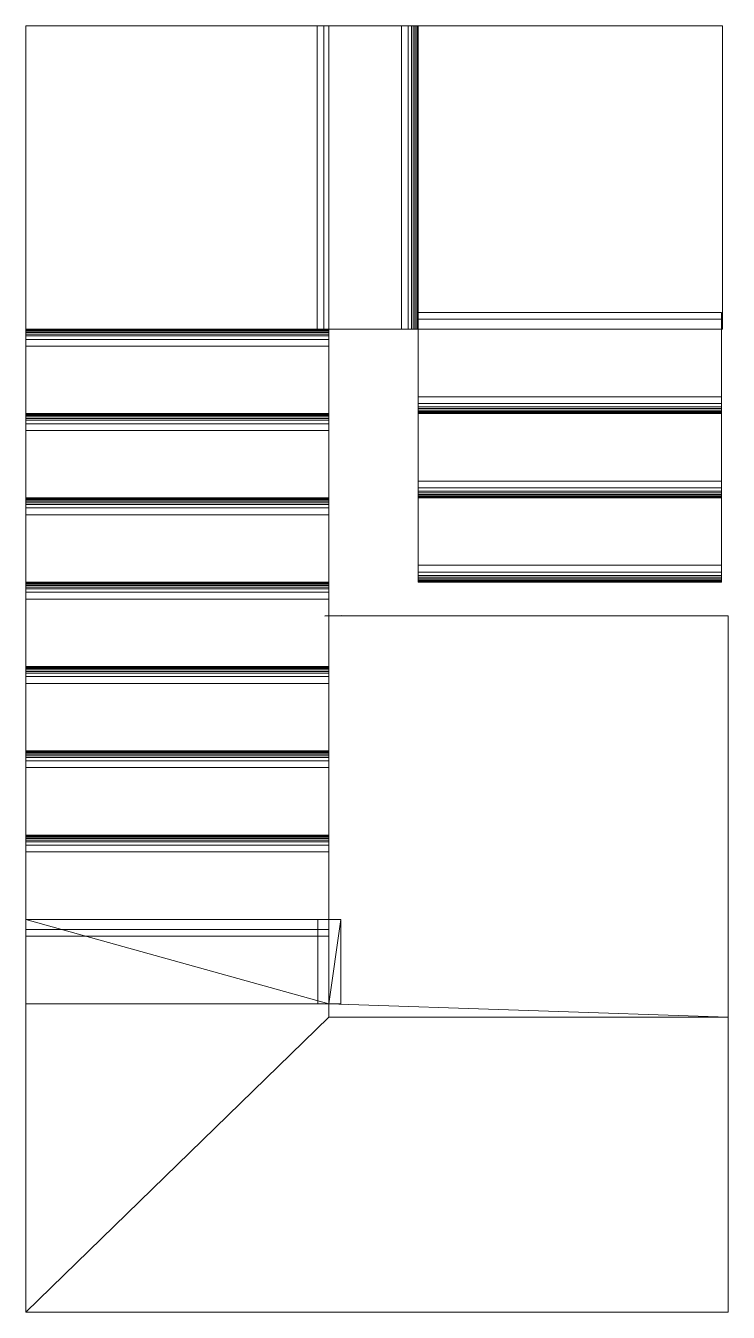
# Model space of a CAD drawing. Header units: millimetres. Extents: x -14320 to -12235, y 13306 to 17121.
import ezdxf

# ---------------------------------------------------------------- set-up
doc = ezdxf.new("R2010")
doc.units = ezdxf.units.MM
doc.layers.add('A-FLOR', color=192, linetype='Continuous', lineweight=9)
doc.layers.add('S-STRS', color=31, linetype='Continuous', lineweight=9)

# ---------------------------------------------------------------- blocks, each defined once
blk = doc.blocks.new('Немонолитный марш - Марш_Внутренний_-296034-_3D_')
at = {"layer": 'S-STRS'}
mesh = blk.add_polyface(dxfattribs=at)
corners = [(-13155, 16271.1, 724), (-13155, 16271.1, 573), (-13155, 16251.1, 573), (-13155, 16251.1, 724)]
mesh.append_faces([[corners[k] for k in face] for face in [(0, 1, 2, 3)]])
mesh = blk.add_polyface(dxfattribs=at)
corners = [(-12255, 16251.1, 573), (-13155, 16251.1, 573), (-13155, 16271.1, 573), (-12255, 16271.1, 573)]
mesh.append_faces([[corners[k] for k in face] for face in [(0, 1, 2, 3)]])
mesh = blk.add_polyface(dxfattribs=at)
corners = [(-12255, 16271.1, 573), (-13155, 16271.1, 573), (-13155, 16271.1, 724), (-12255, 16271.1, 724)]
mesh.append_faces([[corners[k] for k in face] for face in [(0, 1, 2, 3)]])
mesh = blk.add_polyface(dxfattribs=at)
corners = [(-12255, 16271.1, 724), (-13155, 16271.1, 724), (-13155, 16251.1, 724), (-12255, 16251.1, 724)]
mesh.append_faces([[corners[k] for k in face] for face in [(0, 1, 2, 3)]])
mesh = blk.add_polyface(dxfattribs=at)
corners = [(-13155, 15991.1, 573), (-12255, 15991.1, 573), (-12255, 16271.1, 573), (-13155, 16271.1, 573)]
mesh.append_faces([[corners[k] for k in face] for face in [(0, 1, 2, 3)]])
mesh = blk.add_polyface(dxfattribs=at)
corners = [(-13155, 16271.1, 533), (-12255, 16271.1, 533), (-12255, 15991.1, 533), (-13155, 15991.1, 533)]
mesh.append_faces([[corners[k] for k in face] for face in [(0, 1, 2, 3)]])
mesh = blk.add_polyface(dxfattribs=at)
corners = [(-13155, 15991.1, 573), (-13155, 16271.1, 573), (-13155, 16271.1, 533), (-13155, 15991.1, 533), (-13155, 15985.9, 533.7), (-13155, 15981.1, 535.7), (-13155, 15977, 538.9), (-13155, 15973.8, 543), (-13155, 15971.8, 547.8), (-13155, 15971.1, 553), (-13155, 15971.8, 558.2), (-13155, 15973.8, 563), (-13155, 15977, 567.1), (-13155, 15981.1, 570.3), (-13155, 15985.9, 572.3)]
mesh.append_faces([[corners[k] for k in face] for face in [(0, 13, 14)]], dxfattribs={"vtx0": -1})
mesh.append_faces([[corners[k] for k in face] for face in [(7, 11, 0, 3)]], dxfattribs={"vtx0": -1, "vtx1": -1, "vtx2": -1, "vtx3": -1})
mesh.append_faces([[corners[k] for k in face] for face in [(11, 7, 8)]], dxfattribs={"vtx0": -1, "vtx2": -1})
mesh.append_faces([[corners[k] for k in face] for face in [(10, 11, 8, 9)]], dxfattribs={"vtx1": -1})
mesh.append_faces([[corners[k] for k in face] for face in [(5, 6, 7)]], dxfattribs={"vtx2": -1})
mesh.append_faces([[corners[k] for k in face] for face in [(11, 12, 13, 0), (3, 4, 5, 7)]], dxfattribs={"vtx2": -1, "vtx3": -1})
mesh.append_faces([[corners[k] for k in face] for face in [(0, 1, 2, 3)]], dxfattribs={"vtx3": -1})
mesh = blk.add_polyface(dxfattribs=at)
corners = [(-12255, 16271.1, 573), (-12255, 16271.1, 533), (-13155, 16271.1, 533), (-13155, 16271.1, 573)]
mesh.append_faces([[corners[k] for k in face] for face in [(0, 1, 2, 3)]])
mesh = blk.add_polyface(dxfattribs=at)
corners = [(-12255, 16251.1, 573), (-12255, 16271.1, 573), (-12255, 16271.1, 724), (-12255, 16251.1, 724)]
mesh.append_faces([[corners[k] for k in face] for face in [(0, 1, 2, 3)]])
mesh = blk.add_polyface(dxfattribs=at)
corners = [(-12255, 16271.1, 573), (-12255, 15991.1, 573), (-12255, 15985.9, 572.3), (-12255, 15981.1, 570.3), (-12255, 15977, 567.1), (-12255, 15973.8, 563), (-12255, 15971.8, 558.2), (-12255, 15971.1, 553), (-12255, 15971.8, 547.8), (-12255, 15973.8, 543), (-12255, 15977, 538.9), (-12255, 15981.1, 535.7), (-12255, 15985.9, 533.7), (-12255, 15991.1, 533), (-12255, 16271.1, 533)]
mesh.append_faces([[corners[k] for k in face] for face in [(11, 9, 10), (0, 13, 14)]], dxfattribs={"vtx0": -1})
mesh.append_faces([[corners[k] for k in face] for face in [(5, 9, 1, 3)]], dxfattribs={"vtx0": -1, "vtx1": -1, "vtx2": -1, "vtx3": -1})
mesh.append_faces([[corners[k] for k in face] for face in [(13, 0, 1, 9)]], dxfattribs={"vtx0": -1, "vtx2": -1, "vtx3": -1})
mesh.append_faces([[corners[k] for k in face] for face in [(2, 3, 1), (7, 8, 6)]], dxfattribs={"vtx1": -1})
mesh.append_faces([[corners[k] for k in face] for face in [(5, 6, 8, 9)]], dxfattribs={"vtx1": -1, "vtx3": -1})
mesh.append_faces([[corners[k] for k in face] for face in [(3, 4, 5)]], dxfattribs={"vtx2": -1})
mesh.append_faces([[corners[k] for k in face] for face in [(11, 12, 13, 9)]], dxfattribs={"vtx2": -1, "vtx3": -1})
mesh = blk.add_polyface(dxfattribs=at)
corners = [(-12255, 16251.1, 724), (-13155, 16251.1, 724), (-13155, 16251.1, 573), (-12255, 16251.1, 573)]
mesh.append_faces([[corners[k] for k in face] for face in [(0, 1, 2, 3)]])
mesh = blk.add_polyface(dxfattribs=at)
corners = [(-13155, 15741.1, 382), (-12255, 15741.1, 382), (-12255, 16021.1, 382), (-13155, 16021.1, 382)]
mesh.append_faces([[corners[k] for k in face] for face in [(0, 1, 2, 3)]])
mesh = blk.add_polyface(dxfattribs=at)
corners = [(-13155, 16021.1, 342), (-12255, 16021.1, 342), (-12255, 15741.1, 342), (-13155, 15741.1, 342)]
mesh.append_faces([[corners[k] for k in face] for face in [(0, 1, 2, 3)]])
mesh = blk.add_polyface(dxfattribs=at)
corners = [(-13155, 15741.1, 382), (-13155, 16021.1, 382), (-13155, 16021.1, 342), (-13155, 15741.1, 342), (-13155, 15735.9, 342.7), (-13155, 15731.1, 344.7), (-13155, 15727, 347.9), (-13155, 15723.8, 352), (-13155, 15721.8, 356.8), (-13155, 15721.1, 362), (-13155, 15721.8, 367.2), (-13155, 15723.8, 372), (-13155, 15727, 376.1), (-13155, 15731.1, 379.3), (-13155, 15735.9, 381.3)]
mesh.append_faces([[corners[k] for k in face] for face in [(0, 13, 14)]], dxfattribs={"vtx0": -1})
mesh.append_faces([[corners[k] for k in face] for face in [(7, 11, 0, 3)]], dxfattribs={"vtx0": -1, "vtx1": -1, "vtx2": -1, "vtx3": -1})
mesh.append_faces([[corners[k] for k in face] for face in [(11, 7, 8)]], dxfattribs={"vtx0": -1, "vtx2": -1})
mesh.append_faces([[corners[k] for k in face] for face in [(10, 11, 8, 9)]], dxfattribs={"vtx1": -1})
mesh.append_faces([[corners[k] for k in face] for face in [(5, 6, 7)]], dxfattribs={"vtx2": -1})
mesh.append_faces([[corners[k] for k in face] for face in [(11, 12, 13, 0), (3, 4, 5, 7)]], dxfattribs={"vtx2": -1, "vtx3": -1})
mesh.append_faces([[corners[k] for k in face] for face in [(0, 1, 2, 3)]], dxfattribs={"vtx3": -1})
mesh = blk.add_polyface(dxfattribs=at)
corners = [(-12255, 16021.1, 382), (-12255, 16021.1, 342), (-13155, 16021.1, 342), (-13155, 16021.1, 382)]
mesh.append_faces([[corners[k] for k in face] for face in [(0, 1, 2, 3)]])
mesh = blk.add_polyface(dxfattribs=at)
corners = [(-13155, 16021.1, 533), (-13155, 16021.1, 382), (-13155, 16001.1, 382), (-13155, 16001.1, 533)]
mesh.append_faces([[corners[k] for k in face] for face in [(0, 1, 2, 3)]])
mesh = blk.add_polyface(dxfattribs=at)
corners = [(-12255, 16001.1, 382), (-13155, 16001.1, 382), (-13155, 16021.1, 382), (-12255, 16021.1, 382)]
mesh.append_faces([[corners[k] for k in face] for face in [(0, 1, 2, 3)]])
mesh = blk.add_polyface(dxfattribs=at)
corners = [(-12255, 16021.1, 382), (-13155, 16021.1, 382), (-13155, 16021.1, 533), (-12255, 16021.1, 533)]
mesh.append_faces([[corners[k] for k in face] for face in [(0, 1, 2, 3)]])
mesh = blk.add_polyface(dxfattribs=at)
corners = [(-12255, 16021.1, 533), (-13155, 16021.1, 533), (-13155, 16001.1, 533), (-12255, 16001.1, 533)]
mesh.append_faces([[corners[k] for k in face] for face in [(0, 1, 2, 3)]])
mesh = blk.add_polyface(dxfattribs=at)
corners = [(-12255, 16001.1, 533), (-13155, 16001.1, 533), (-13155, 16001.1, 382), (-12255, 16001.1, 382)]
mesh.append_faces([[corners[k] for k in face] for face in [(0, 1, 2, 3)]])
mesh = blk.add_polyface(dxfattribs=at)
corners = [(-12255, 15991.1, 533), (-12255, 15985.9, 533.7), (-12255, 15981.1, 535.7), (-12255, 15977, 538.9), (-12255, 15973.8, 543), (-12255, 15971.8, 547.8), (-12255, 15971.1, 553), (-12255, 15971.8, 558.2), (-12255, 15973.8, 563), (-12255, 15977, 567.1), (-12255, 15981.1, 570.3), (-12255, 15985.9, 572.3), (-12255, 15991.1, 573), (-13155, 15991.1, 573), (-13155, 15985.9, 572.3), (-13155, 15981.1, 570.3), (-13155, 15977, 567.1), (-13155, 15973.8, 563), (-13155, 15971.8, 558.2), (-13155, 15971.1, 553), (-13155, 15971.8, 547.8), (-13155, 15973.8, 543), (-13155, 15977, 538.9), (-13155, 15981.1, 535.7), (-13155, 15985.9, 533.7), (-13155, 15991.1, 533)]
mesh.append_faces([[corners[k] for k in face] for face in [(13, 14, 11, 12)]], dxfattribs={"vtx1": -1})
mesh.append_faces([[corners[k] for k in face] for face in [(14, 15, 10, 11), (16, 17, 8, 9), (15, 16, 9, 10), (17, 18, 7, 8), (6, 7, 18, 19), (20, 21, 4, 5), (21, 22, 3, 4), (23, 24, 1, 2), (22, 23, 2, 3), (19, 20, 5, 6)]], dxfattribs={"vtx1": -1, "vtx3": -1})
mesh.append_faces([[corners[k] for k in face] for face in [(24, 25, 0, 1)]], dxfattribs={"vtx3": -1})
mesh = blk.add_polyface(dxfattribs=at)
corners = [(-12255, 16021.1, 382), (-12255, 15741.1, 382), (-12255, 15735.9, 381.3), (-12255, 15731.1, 379.3), (-12255, 15727, 376.1), (-12255, 15723.8, 372), (-12255, 15721.8, 367.2), (-12255, 15721.1, 362), (-12255, 15721.8, 356.8), (-12255, 15723.8, 352), (-12255, 15727, 347.9), (-12255, 15731.1, 344.7), (-12255, 15735.9, 342.7), (-12255, 15741.1, 342), (-12255, 16021.1, 342)]
mesh.append_faces([[corners[k] for k in face] for face in [(11, 9, 10), (0, 13, 14)]], dxfattribs={"vtx0": -1})
mesh.append_faces([[corners[k] for k in face] for face in [(5, 9, 1, 3)]], dxfattribs={"vtx0": -1, "vtx1": -1, "vtx2": -1, "vtx3": -1})
mesh.append_faces([[corners[k] for k in face] for face in [(13, 0, 1, 9)]], dxfattribs={"vtx0": -1, "vtx2": -1, "vtx3": -1})
mesh.append_faces([[corners[k] for k in face] for face in [(2, 3, 1), (7, 8, 6)]], dxfattribs={"vtx1": -1})
mesh.append_faces([[corners[k] for k in face] for face in [(5, 6, 8, 9)]], dxfattribs={"vtx1": -1, "vtx3": -1})
mesh.append_faces([[corners[k] for k in face] for face in [(3, 4, 5)]], dxfattribs={"vtx2": -1})
mesh.append_faces([[corners[k] for k in face] for face in [(11, 12, 13, 9)]], dxfattribs={"vtx2": -1, "vtx3": -1})
mesh = blk.add_polyface(dxfattribs=at)
corners = [(-12255, 16001.1, 382), (-12255, 16021.1, 382), (-12255, 16021.1, 533), (-12255, 16001.1, 533)]
mesh.append_faces([[corners[k] for k in face] for face in [(0, 1, 2, 3)]])
mesh = blk.add_polyface(dxfattribs=at)
corners = [(-13155, 15491.1, 191), (-12255, 15491.1, 191), (-12255, 15771.1, 191), (-13155, 15771.1, 191)]
mesh.append_faces([[corners[k] for k in face] for face in [(0, 1, 2, 3)]])
mesh = blk.add_polyface(dxfattribs=at)
corners = [(-13155, 15771.1, 151), (-12255, 15771.1, 151), (-12255, 15491.1, 151), (-13155, 15491.1, 151)]
mesh.append_faces([[corners[k] for k in face] for face in [(0, 1, 2, 3)]])
mesh = blk.add_polyface(dxfattribs=at)
corners = [(-13155, 15491.1, 191), (-13155, 15771.1, 191), (-13155, 15771.1, 151), (-13155, 15491.1, 151), (-13155, 15485.9, 151.7), (-13155, 15481.1, 153.7), (-13155, 15477, 156.9), (-13155, 15473.8, 161), (-13155, 15471.8, 165.8), (-13155, 15471.1, 171), (-13155, 15471.8, 176.2), (-13155, 15473.8, 181), (-13155, 15477, 185.1), (-13155, 15481.1, 188.3), (-13155, 15485.9, 190.3)]
mesh.append_faces([[corners[k] for k in face] for face in [(0, 13, 14)]], dxfattribs={"vtx0": -1})
mesh.append_faces([[corners[k] for k in face] for face in [(7, 11, 0, 3)]], dxfattribs={"vtx0": -1, "vtx1": -1, "vtx2": -1, "vtx3": -1})
mesh.append_faces([[corners[k] for k in face] for face in [(11, 7, 8)]], dxfattribs={"vtx0": -1, "vtx2": -1})
mesh.append_faces([[corners[k] for k in face] for face in [(10, 11, 8, 9)]], dxfattribs={"vtx1": -1})
mesh.append_faces([[corners[k] for k in face] for face in [(5, 6, 7)]], dxfattribs={"vtx2": -1})
mesh.append_faces([[corners[k] for k in face] for face in [(11, 12, 13, 0), (3, 4, 5, 7)]], dxfattribs={"vtx2": -1, "vtx3": -1})
mesh.append_faces([[corners[k] for k in face] for face in [(0, 1, 2, 3)]], dxfattribs={"vtx3": -1})
mesh = blk.add_polyface(dxfattribs=at)
corners = [(-12255, 15771.1, 191), (-12255, 15771.1, 151), (-13155, 15771.1, 151), (-13155, 15771.1, 191)]
mesh.append_faces([[corners[k] for k in face] for face in [(0, 1, 2, 3)]])
mesh = blk.add_polyface(dxfattribs=at)
corners = [(-13155, 15771.1, 342), (-13155, 15771.1, 191), (-13155, 15751.1, 191), (-13155, 15751.1, 342)]
mesh.append_faces([[corners[k] for k in face] for face in [(0, 1, 2, 3)]])
mesh = blk.add_polyface(dxfattribs=at)
corners = [(-12255, 15751.1, 191), (-13155, 15751.1, 191), (-13155, 15771.1, 191), (-12255, 15771.1, 191)]
mesh.append_faces([[corners[k] for k in face] for face in [(0, 1, 2, 3)]])
mesh = blk.add_polyface(dxfattribs=at)
corners = [(-12255, 15771.1, 191), (-13155, 15771.1, 191), (-13155, 15771.1, 342), (-12255, 15771.1, 342)]
mesh.append_faces([[corners[k] for k in face] for face in [(0, 1, 2, 3)]])
mesh = blk.add_polyface(dxfattribs=at)
corners = [(-12255, 15771.1, 342), (-13155, 15771.1, 342), (-13155, 15751.1, 342), (-12255, 15751.1, 342)]
mesh.append_faces([[corners[k] for k in face] for face in [(0, 1, 2, 3)]])
mesh = blk.add_polyface(dxfattribs=at)
corners = [(-12255, 15771.1, 191), (-12255, 15491.1, 191), (-12255, 15485.9, 190.3), (-12255, 15481.1, 188.3), (-12255, 15477, 185.1), (-12255, 15473.8, 181), (-12255, 15471.8, 176.2), (-12255, 15471.1, 171), (-12255, 15471.8, 165.8), (-12255, 15473.8, 161), (-12255, 15477, 156.9), (-12255, 15481.1, 153.7), (-12255, 15485.9, 151.7), (-12255, 15491.1, 151), (-12255, 15771.1, 151)]
mesh.append_faces([[corners[k] for k in face] for face in [(11, 9, 10), (0, 13, 14)]], dxfattribs={"vtx0": -1})
mesh.append_faces([[corners[k] for k in face] for face in [(5, 9, 1, 3)]], dxfattribs={"vtx0": -1, "vtx1": -1, "vtx2": -1, "vtx3": -1})
mesh.append_faces([[corners[k] for k in face] for face in [(13, 0, 1, 9)]], dxfattribs={"vtx0": -1, "vtx2": -1, "vtx3": -1})
mesh.append_faces([[corners[k] for k in face] for face in [(2, 3, 1), (7, 8, 6)]], dxfattribs={"vtx1": -1})
mesh.append_faces([[corners[k] for k in face] for face in [(5, 6, 8, 9)]], dxfattribs={"vtx1": -1, "vtx3": -1})
mesh.append_faces([[corners[k] for k in face] for face in [(3, 4, 5)]], dxfattribs={"vtx2": -1})
mesh.append_faces([[corners[k] for k in face] for face in [(11, 12, 13, 9)]], dxfattribs={"vtx2": -1, "vtx3": -1})
mesh = blk.add_polyface(dxfattribs=at)
corners = [(-12255, 15751.1, 191), (-12255, 15771.1, 191), (-12255, 15771.1, 342), (-12255, 15751.1, 342)]
mesh.append_faces([[corners[k] for k in face] for face in [(0, 1, 2, 3)]])
mesh = blk.add_polyface(dxfattribs=at)
corners = [(-12255, 15751.1, 342), (-13155, 15751.1, 342), (-13155, 15751.1, 191), (-12255, 15751.1, 191)]
mesh.append_faces([[corners[k] for k in face] for face in [(0, 1, 2, 3)]])
mesh = blk.add_polyface(dxfattribs=at)
corners = [(-12255, 15741.1, 342), (-12255, 15735.9, 342.7), (-12255, 15731.1, 344.7), (-12255, 15727, 347.9), (-12255, 15723.8, 352), (-12255, 15721.8, 356.8), (-12255, 15721.1, 362), (-12255, 15721.8, 367.2), (-12255, 15723.8, 372), (-12255, 15727, 376.1), (-12255, 15731.1, 379.3), (-12255, 15735.9, 381.3), (-12255, 15741.1, 382), (-13155, 15741.1, 382), (-13155, 15735.9, 381.3), (-13155, 15731.1, 379.3), (-13155, 15727, 376.1), (-13155, 15723.8, 372), (-13155, 15721.8, 367.2), (-13155, 15721.1, 362), (-13155, 15721.8, 356.8), (-13155, 15723.8, 352), (-13155, 15727, 347.9), (-13155, 15731.1, 344.7), (-13155, 15735.9, 342.7), (-13155, 15741.1, 342)]
mesh.append_faces([[corners[k] for k in face] for face in [(13, 14, 11, 12)]], dxfattribs={"vtx1": -1})
mesh.append_faces([[corners[k] for k in face] for face in [(14, 15, 10, 11), (16, 17, 8, 9), (15, 16, 9, 10), (17, 18, 7, 8), (6, 7, 18, 19), (20, 21, 4, 5), (21, 22, 3, 4), (23, 24, 1, 2), (22, 23, 2, 3), (19, 20, 5, 6)]], dxfattribs={"vtx1": -1, "vtx3": -1})
mesh.append_faces([[corners[k] for k in face] for face in [(24, 25, 0, 1)]], dxfattribs={"vtx3": -1})
mesh = blk.add_polyface(dxfattribs=at)
corners = [(-13155, 15521.1, 151), (-13155, 15521.1), (-13155, 15501.1), (-13155, 15501.1, 151)]
mesh.append_faces([[corners[k] for k in face] for face in [(0, 1, 2, 3)]])
mesh = blk.add_polyface(dxfattribs=at)
corners = [(-12255, 15501.1), (-13155, 15501.1), (-13155, 15521.1), (-12255, 15521.1)]
mesh.append_faces([[corners[k] for k in face] for face in [(0, 1, 2, 3)]])
mesh = blk.add_polyface(dxfattribs=at)
corners = [(-12255, 15521.1), (-13155, 15521.1), (-13155, 15521.1, 151), (-12255, 15521.1, 151)]
mesh.append_faces([[corners[k] for k in face] for face in [(0, 1, 2, 3)]])
mesh = blk.add_polyface(dxfattribs=at)
corners = [(-12255, 15521.1, 151), (-13155, 15521.1, 151), (-13155, 15501.1, 151), (-12255, 15501.1, 151)]
mesh.append_faces([[corners[k] for k in face] for face in [(0, 1, 2, 3)]])
mesh = blk.add_polyface(dxfattribs=at)
corners = [(-12255, 15501.1, 151), (-13155, 15501.1, 151), (-13155, 15501.1), (-12255, 15501.1)]
mesh.append_faces([[corners[k] for k in face] for face in [(0, 1, 2, 3)]])
mesh = blk.add_polyface(dxfattribs=at)
corners = [(-12255, 15491.1, 151), (-12255, 15485.9, 151.7), (-12255, 15481.1, 153.7), (-12255, 15477, 156.9), (-12255, 15473.8, 161), (-12255, 15471.8, 165.8), (-12255, 15471.1, 171), (-12255, 15471.8, 176.2), (-12255, 15473.8, 181), (-12255, 15477, 185.1), (-12255, 15481.1, 188.3), (-12255, 15485.9, 190.3), (-12255, 15491.1, 191), (-13155, 15491.1, 191), (-13155, 15485.9, 190.3), (-13155, 15481.1, 188.3), (-13155, 15477, 185.1), (-13155, 15473.8, 181), (-13155, 15471.8, 176.2), (-13155, 15471.1, 171), (-13155, 15471.8, 165.8), (-13155, 15473.8, 161), (-13155, 15477, 156.9), (-13155, 15481.1, 153.7), (-13155, 15485.9, 151.7), (-13155, 15491.1, 151)]
mesh.append_faces([[corners[k] for k in face] for face in [(13, 14, 11, 12)]], dxfattribs={"vtx1": -1})
mesh.append_faces([[corners[k] for k in face] for face in [(14, 15, 10, 11), (16, 17, 8, 9), (15, 16, 9, 10), (17, 18, 7, 8), (6, 7, 18, 19), (20, 21, 4, 5), (21, 22, 3, 4), (23, 24, 1, 2), (22, 23, 2, 3), (19, 20, 5, 6)]], dxfattribs={"vtx1": -1, "vtx3": -1})
mesh.append_faces([[corners[k] for k in face] for face in [(24, 25, 0, 1)]], dxfattribs={"vtx3": -1})
mesh = blk.add_polyface(dxfattribs=at)
corners = [(-12255, 15501.1), (-12255, 15521.1), (-12255, 15521.1, 151), (-12255, 15501.1, 151)]
mesh.append_faces([[corners[k] for k in face] for face in [(0, 1, 2, 3)]])
blk = doc.blocks.new('Смонтированная лестница - Марш_Внутренний_-296291-_3D_')
at = {"layer": 'S-STRS'}
mesh = blk.add_polyface(dxfattribs=at)
corners = [(-13175, 16221.1, 961.5), (-13175, 17121.1, 961.5), (-13455, 17121.1, 961.5), (-13455, 16221.1, 961.5)]
mesh.append_faces([[corners[k] for k in face] for face in [(0, 1, 2, 3)]])
mesh = blk.add_polyface(dxfattribs=at)
corners = [(-13455, 16221.1, 921.5), (-13455, 17121.1, 921.5), (-13175, 17121.1, 921.5), (-13175, 16221.1, 921.5)]
mesh.append_faces([[corners[k] for k in face] for face in [(0, 1, 2, 3)]])
mesh = blk.add_polyface(dxfattribs=at)
corners = [(-13455, 17121.1, 961.5), (-13175, 17121.1, 961.5), (-13169.8, 17121.1, 960.8), (-13165, 17121.1, 958.8), (-13160.9, 17121.1, 955.6), (-13157.7, 17121.1, 951.5), (-13155.7, 17121.1, 946.7), (-13155, 17121.1, 941.5), (-13155.7, 17121.1, 936.3), (-13157.7, 17121.1, 931.5), (-13160.9, 17121.1, 927.4), (-13165, 17121.1, 924.2), (-13169.8, 17121.1, 922.2), (-13175, 17121.1, 921.5), (-13455, 17121.1, 921.5)]
mesh.append_faces([[corners[k] for k in face] for face in [(11, 9, 10), (0, 13, 14)]], dxfattribs={"vtx0": -1})
mesh.append_faces([[corners[k] for k in face] for face in [(5, 9, 1, 3)]], dxfattribs={"vtx0": -1, "vtx1": -1, "vtx2": -1, "vtx3": -1})
mesh.append_faces([[corners[k] for k in face] for face in [(13, 0, 1, 9)]], dxfattribs={"vtx0": -1, "vtx2": -1, "vtx3": -1})
mesh.append_faces([[corners[k] for k in face] for face in [(2, 3, 1), (7, 8, 6)]], dxfattribs={"vtx1": -1})
mesh.append_faces([[corners[k] for k in face] for face in [(5, 6, 8, 9)]], dxfattribs={"vtx1": -1, "vtx3": -1})
mesh.append_faces([[corners[k] for k in face] for face in [(3, 4, 5)]], dxfattribs={"vtx2": -1})
mesh.append_faces([[corners[k] for k in face] for face in [(11, 12, 13, 9)]], dxfattribs={"vtx2": -1, "vtx3": -1})
mesh = blk.add_polyface(dxfattribs=at)
corners = [(-13455, 17121.1, 961.5), (-13455, 17121.1, 921.5), (-13455, 16221.1, 921.5), (-13455, 16221.1, 961.5)]
mesh.append_faces([[corners[k] for k in face] for face in [(0, 1, 2, 3)]])
mesh = blk.add_polyface(dxfattribs=at)
corners = [(-13435, 17121.1, 961.5), (-13455, 17121.1, 961.5), (-13455, 17121.1, 1119), (-13435, 17121.1, 1119)]
mesh.append_faces([[corners[k] for k in face] for face in [(0, 1, 2, 3)]])
mesh = blk.add_polyface(dxfattribs=at)
corners = [(-13435, 17121.1, 961.5), (-13435, 16221.1, 961.5), (-13455, 16221.1, 961.5), (-13455, 17121.1, 961.5)]
mesh.append_faces([[corners[k] for k in face] for face in [(0, 1, 2, 3)]])
mesh = blk.add_polyface(dxfattribs=at)
corners = [(-13455, 17121.1, 961.5), (-13455, 16221.1, 961.5), (-13455, 16221.1, 1119), (-13455, 17121.1, 1119)]
mesh.append_faces([[corners[k] for k in face] for face in [(0, 1, 2, 3)]])
mesh = blk.add_polyface(dxfattribs=at)
corners = [(-13455, 17121.1, 1119), (-13455, 16221.1, 1119), (-13435, 16221.1, 1119), (-13435, 17121.1, 1119)]
mesh.append_faces([[corners[k] for k in face] for face in [(0, 1, 2, 3)]])
mesh = blk.add_polyface(dxfattribs=at)
corners = [(-13435, 17121.1, 1119), (-13435, 16221.1, 1119), (-13435, 16221.1, 961.5), (-13435, 17121.1, 961.5)]
mesh.append_faces([[corners[k] for k in face] for face in [(0, 1, 2, 3)]])
mesh = blk.add_polyface(dxfattribs=at)
corners = [(-13185, 17121.1, 764), (-13205, 17121.1, 764), (-13205, 17121.1, 921.5), (-13185, 17121.1, 921.5)]
mesh.append_faces([[corners[k] for k in face] for face in [(0, 1, 2, 3)]])
mesh = blk.add_polyface(dxfattribs=at)
corners = [(-13185, 17121.1, 764), (-13185, 16221.1, 764), (-13205, 16221.1, 764), (-13205, 17121.1, 764)]
mesh.append_faces([[corners[k] for k in face] for face in [(0, 1, 2, 3)]])
mesh = blk.add_polyface(dxfattribs=at)
corners = [(-13205, 17121.1, 764), (-13205, 16221.1, 764), (-13205, 16221.1, 921.5), (-13205, 17121.1, 921.5)]
mesh.append_faces([[corners[k] for k in face] for face in [(0, 1, 2, 3)]])
mesh = blk.add_polyface(dxfattribs=at)
corners = [(-13205, 17121.1, 921.5), (-13205, 16221.1, 921.5), (-13185, 16221.1, 921.5), (-13185, 17121.1, 921.5)]
mesh.append_faces([[corners[k] for k in face] for face in [(0, 1, 2, 3)]])
mesh = blk.add_polyface(dxfattribs=at)
corners = [(-13185, 17121.1, 921.5), (-13185, 16221.1, 921.5), (-13185, 16221.1, 764), (-13185, 17121.1, 764)]
mesh.append_faces([[corners[k] for k in face] for face in [(0, 1, 2, 3)]])
mesh = blk.add_polyface(dxfattribs=at)
corners = [(-13175, 17121.1, 921.5), (-13169.8, 17121.1, 922.2), (-13165, 17121.1, 924.2), (-13160.9, 17121.1, 927.4), (-13157.7, 17121.1, 931.5), (-13155.7, 17121.1, 936.3), (-13155, 17121.1, 941.5), (-13155.7, 17121.1, 946.7), (-13157.7, 17121.1, 951.5), (-13160.9, 17121.1, 955.6), (-13165, 17121.1, 958.8), (-13169.8, 17121.1, 960.8), (-13175, 17121.1, 961.5), (-13175, 16221.1, 961.5), (-13169.8, 16221.1, 960.8), (-13165, 16221.1, 958.8), (-13160.9, 16221.1, 955.6), (-13157.7, 16221.1, 951.5), (-13155.7, 16221.1, 946.7), (-13155, 16221.1, 941.5), (-13155.7, 16221.1, 936.3), (-13157.7, 16221.1, 931.5), (-13160.9, 16221.1, 927.4), (-13165, 16221.1, 924.2), (-13169.8, 16221.1, 922.2), (-13175, 16221.1, 921.5)]
mesh.append_faces([[corners[k] for k in face] for face in [(13, 14, 11, 12)]], dxfattribs={"vtx1": -1})
mesh.append_faces([[corners[k] for k in face] for face in [(14, 15, 10, 11), (16, 17, 8, 9), (15, 16, 9, 10), (17, 18, 7, 8), (6, 7, 18, 19), (20, 21, 4, 5), (21, 22, 3, 4), (23, 24, 1, 2), (22, 23, 2, 3), (19, 20, 5, 6)]], dxfattribs={"vtx1": -1, "vtx3": -1})
mesh.append_faces([[corners[k] for k in face] for face in [(24, 25, 0, 1)]], dxfattribs={"vtx3": -1})
mesh = blk.add_polyface(dxfattribs=at)
corners = [(-13175, 16221.1, 961.5), (-13455, 16221.1, 961.5), (-13455, 16221.1, 921.5), (-13175, 16221.1, 921.5), (-13169.8, 16221.1, 922.2), (-13165, 16221.1, 924.2), (-13160.9, 16221.1, 927.4), (-13157.7, 16221.1, 931.5), (-13155.7, 16221.1, 936.3), (-13155, 16221.1, 941.5), (-13155.7, 16221.1, 946.7), (-13157.7, 16221.1, 951.5), (-13160.9, 16221.1, 955.6), (-13165, 16221.1, 958.8), (-13169.8, 16221.1, 960.8)]
mesh.append_faces([[corners[k] for k in face] for face in [(0, 13, 14)]], dxfattribs={"vtx0": -1})
mesh.append_faces([[corners[k] for k in face] for face in [(7, 11, 0, 3)]], dxfattribs={"vtx0": -1, "vtx1": -1, "vtx2": -1, "vtx3": -1})
mesh.append_faces([[corners[k] for k in face] for face in [(11, 7, 8)]], dxfattribs={"vtx0": -1, "vtx2": -1})
mesh.append_faces([[corners[k] for k in face] for face in [(10, 11, 8, 9)]], dxfattribs={"vtx1": -1})
mesh.append_faces([[corners[k] for k in face] for face in [(5, 6, 7)]], dxfattribs={"vtx2": -1})
mesh.append_faces([[corners[k] for k in face] for face in [(11, 12, 13, 0), (3, 4, 5, 7)]], dxfattribs={"vtx2": -1, "vtx3": -1})
mesh.append_faces([[corners[k] for k in face] for face in [(0, 1, 2, 3)]], dxfattribs={"vtx3": -1})
mesh = blk.add_polyface(dxfattribs=at)
corners = [(-13455, 16221.1, 1119), (-13455, 16221.1, 961.5), (-13435, 16221.1, 961.5), (-13435, 16221.1, 1119)]
mesh.append_faces([[corners[k] for k in face] for face in [(0, 1, 2, 3)]])
mesh = blk.add_polyface(dxfattribs=at)
corners = [(-13205, 16221.1, 921.5), (-13205, 16221.1, 764), (-13185, 16221.1, 764), (-13185, 16221.1, 921.5)]
mesh.append_faces([[corners[k] for k in face] for face in [(0, 1, 2, 3)]])
blk = doc.blocks.new('Смонтированная лестница - ___-296290-_3D_')
blk.add_blockref('Смонтированная лестница - Марш_Внутренний_-296291-_3D_', (0, 0))
blk = doc.blocks.new('Смонтированная лестница - Марш_Внутренний_-296534-_3D_')
at = {"layer": 'S-STRS'}
mesh = blk.add_polyface(dxfattribs=at)
corners = [(-14320, 16201.1, 1309.7), (-14320, 16206.3, 1310.4), (-14320, 16211.1, 1312.4), (-14320, 16215.3, 1315.6), (-14320, 16218.4, 1319.7), (-14320, 16220.4, 1324.6), (-14320, 16221.1, 1329.7), (-14320, 16220.4, 1334.9), (-14320, 16218.4, 1339.8), (-14320, 16215.3, 1343.9), (-14320, 16211.1, 1347.1), (-14320, 16206.3, 1349.1), (-14320, 16201.1, 1349.8), (-13420, 16201.1, 1349.8), (-13420, 16206.3, 1349.1), (-13420, 16211.1, 1347.1), (-13420, 16215.3, 1343.9), (-13420, 16218.4, 1339.8), (-13420, 16220.4, 1334.9), (-13420, 16221.1, 1329.7), (-13420, 16220.4, 1324.6), (-13420, 16218.4, 1319.7), (-13420, 16215.3, 1315.6), (-13420, 16211.1, 1312.4), (-13420, 16206.3, 1310.4), (-13420, 16201.1, 1309.7)]
mesh.append_faces([[corners[k] for k in face] for face in [(13, 14, 11, 12)]], dxfattribs={"vtx1": -1})
mesh.append_faces([[corners[k] for k in face] for face in [(14, 15, 10, 11), (16, 17, 8, 9), (15, 16, 9, 10), (17, 18, 7, 8), (6, 7, 18, 19), (20, 21, 4, 5), (21, 22, 3, 4), (23, 24, 1, 2), (22, 23, 2, 3), (19, 20, 5, 6)]], dxfattribs={"vtx1": -1, "vtx3": -1})
mesh.append_faces([[corners[k] for k in face] for face in [(24, 25, 0, 1)]], dxfattribs={"vtx3": -1})
mesh = blk.add_polyface(dxfattribs=at)
corners = [(-14320, 15921.1, 1349.8), (-14320, 16201.1, 1349.8), (-14320, 16206.3, 1349.1), (-14320, 16211.1, 1347.1), (-14320, 16215.3, 1343.9), (-14320, 16218.4, 1339.8), (-14320, 16220.4, 1334.9), (-14320, 16221.1, 1329.7), (-14320, 16220.4, 1324.6), (-14320, 16218.4, 1319.7), (-14320, 16215.3, 1315.6), (-14320, 16211.1, 1312.4), (-14320, 16206.3, 1310.4), (-14320, 16201.1, 1309.7), (-14320, 15921.1, 1309.7)]
mesh.append_faces([[corners[k] for k in face] for face in [(11, 9, 10), (0, 13, 14)]], dxfattribs={"vtx0": -1})
mesh.append_faces([[corners[k] for k in face] for face in [(3, 9, 1, 2)]], dxfattribs={"vtx0": -1, "vtx1": -1})
mesh.append_faces([[corners[k] for k in face] for face in [(13, 0, 1, 9)]], dxfattribs={"vtx0": -1, "vtx2": -1, "vtx3": -1})
mesh.append_faces([[corners[k] for k in face] for face in [(7, 8, 6)]], dxfattribs={"vtx1": -1})
mesh.append_faces([[corners[k] for k in face] for face in [(5, 6, 8, 9)]], dxfattribs={"vtx1": -1, "vtx3": -1})
mesh.append_faces([[corners[k] for k in face] for face in [(3, 4, 5, 9), (11, 12, 13, 9)]], dxfattribs={"vtx2": -1, "vtx3": -1})
mesh = blk.add_polyface(dxfattribs=at)
corners = [(-13420, 16201.1, 1349.8), (-13420, 15921.1, 1349.8), (-13420, 15921.1, 1309.7), (-13420, 16201.1, 1309.7), (-13420, 16206.3, 1310.4), (-13420, 16211.1, 1312.4), (-13420, 16215.3, 1315.6), (-13420, 16218.4, 1319.7), (-13420, 16220.4, 1324.6), (-13420, 16221.1, 1329.7), (-13420, 16220.4, 1334.9), (-13420, 16218.4, 1339.8), (-13420, 16215.3, 1343.9), (-13420, 16211.1, 1347.1), (-13420, 16206.3, 1349.1)]
mesh.append_faces([[corners[k] for k in face] for face in [(3, 7, 0, 2)]], dxfattribs={"vtx0": -1, "vtx1": -1, "vtx2": -1})
mesh.append_faces([[corners[k] for k in face] for face in [(11, 7, 8)]], dxfattribs={"vtx0": -1, "vtx2": -1})
mesh.append_faces([[corners[k] for k in face] for face in [(10, 11, 8, 9)]], dxfattribs={"vtx1": -1})
mesh.append_faces([[corners[k] for k in face] for face in [(0, 1, 2), (5, 6, 7)]], dxfattribs={"vtx2": -1})
mesh.append_faces([[corners[k] for k in face] for face in [(13, 14, 0, 7), (11, 12, 13, 7), (3, 4, 5, 7)]], dxfattribs={"vtx2": -1, "vtx3": -1})
mesh = blk.add_polyface(dxfattribs=at)
corners = [(-13420, 16201.1, 1349.8), (-14320, 16201.1, 1349.8), (-14320, 15921.1, 1349.8), (-13420, 15921.1, 1349.8)]
mesh.append_faces([[corners[k] for k in face] for face in [(0, 1, 2, 3)]])
mesh = blk.add_polyface(dxfattribs=at)
corners = [(-13420, 15921.1, 1309.7), (-14320, 15921.1, 1309.7), (-14320, 16201.1, 1309.7), (-13420, 16201.1, 1309.7)]
mesh.append_faces([[corners[k] for k in face] for face in [(0, 1, 2, 3)]])
mesh = blk.add_polyface(dxfattribs=at)
corners = [(-14320, 16191.1, 1159), (-14320, 16171.1, 1159), (-14320, 16171.1, 1309.7), (-14320, 16191.1, 1309.7)]
mesh.append_faces([[corners[k] for k in face] for face in [(0, 1, 2, 3)]])
mesh = blk.add_polyface(dxfattribs=at)
corners = [(-14320, 16191.1, 1309.7), (-13420, 16191.1, 1309.7), (-13420, 16191.1, 1159), (-14320, 16191.1, 1159)]
mesh.append_faces([[corners[k] for k in face] for face in [(0, 1, 2, 3)]])
mesh = blk.add_polyface(dxfattribs=at)
corners = [(-14320, 16191.1, 1159), (-13420, 16191.1, 1159), (-13420, 16171.1, 1159), (-14320, 16171.1, 1159)]
mesh.append_faces([[corners[k] for k in face] for face in [(0, 1, 2, 3)]])
mesh = blk.add_polyface(dxfattribs=at)
corners = [(-14320, 16171.1, 1309.7), (-13420, 16171.1, 1309.7), (-13420, 16191.1, 1309.7), (-14320, 16191.1, 1309.7)]
mesh.append_faces([[corners[k] for k in face] for face in [(0, 1, 2, 3)]])
mesh = blk.add_polyface(dxfattribs=at)
corners = [(-13420, 16171.1, 1309.7), (-13420, 16171.1, 1159), (-13420, 16191.1, 1159), (-13420, 16191.1, 1309.7)]
mesh.append_faces([[corners[k] for k in face] for face in [(0, 1, 2, 3)]])
mesh = blk.add_polyface(dxfattribs=at)
corners = [(-14320, 16171.1, 1159), (-13420, 16171.1, 1159), (-13420, 16171.1, 1309.7), (-14320, 16171.1, 1309.7)]
mesh.append_faces([[corners[k] for k in face] for face in [(0, 1, 2, 3)]])
mesh = blk.add_polyface(dxfattribs=at)
corners = [(-14320, 15671.1, 1540.5), (-14320, 15951.1, 1540.5), (-14320, 15956.3, 1539.8), (-14320, 15961.1, 1537.8), (-14320, 15965.3, 1534.6), (-14320, 15968.4, 1530.5), (-14320, 15970.4, 1525.7), (-14320, 15971.1, 1520.5), (-14320, 15970.4, 1515.3), (-14320, 15968.4, 1510.5), (-14320, 15965.3, 1506.4), (-14320, 15961.1, 1503.2), (-14320, 15956.3, 1501.2), (-14320, 15951.1, 1500.5), (-14320, 15671.1, 1500.5)]
mesh.append_faces([[corners[k] for k in face] for face in [(11, 9, 10), (0, 13, 14)]], dxfattribs={"vtx0": -1})
mesh.append_faces([[corners[k] for k in face] for face in [(3, 9, 1, 2)]], dxfattribs={"vtx0": -1, "vtx1": -1})
mesh.append_faces([[corners[k] for k in face] for face in [(13, 0, 1, 9)]], dxfattribs={"vtx0": -1, "vtx2": -1, "vtx3": -1})
mesh.append_faces([[corners[k] for k in face] for face in [(7, 8, 6)]], dxfattribs={"vtx1": -1})
mesh.append_faces([[corners[k] for k in face] for face in [(5, 6, 8, 9)]], dxfattribs={"vtx1": -1, "vtx3": -1})
mesh.append_faces([[corners[k] for k in face] for face in [(3, 4, 5, 9), (11, 12, 13, 9)]], dxfattribs={"vtx2": -1, "vtx3": -1})
mesh = blk.add_polyface(dxfattribs=at)
corners = [(-14320, 15951.1, 1500.5), (-14320, 15956.3, 1501.2), (-14320, 15961.1, 1503.2), (-14320, 15965.3, 1506.4), (-14320, 15968.4, 1510.5), (-14320, 15970.4, 1515.3), (-14320, 15971.1, 1520.5), (-14320, 15970.4, 1525.7), (-14320, 15968.4, 1530.5), (-14320, 15965.3, 1534.6), (-14320, 15961.1, 1537.8), (-14320, 15956.3, 1539.8), (-14320, 15951.1, 1540.5), (-13420, 15951.1, 1540.5), (-13420, 15956.3, 1539.8), (-13420, 15961.1, 1537.8), (-13420, 15965.3, 1534.6), (-13420, 15968.4, 1530.5), (-13420, 15970.4, 1525.7), (-13420, 15971.1, 1520.5), (-13420, 15970.4, 1515.3), (-13420, 15968.4, 1510.5), (-13420, 15965.3, 1506.4), (-13420, 15961.1, 1503.2), (-13420, 15956.3, 1501.2), (-13420, 15951.1, 1500.5)]
mesh.append_faces([[corners[k] for k in face] for face in [(13, 14, 11, 12)]], dxfattribs={"vtx1": -1})
mesh.append_faces([[corners[k] for k in face] for face in [(14, 15, 10, 11), (16, 17, 8, 9), (15, 16, 9, 10), (17, 18, 7, 8), (6, 7, 18, 19), (20, 21, 4, 5), (21, 22, 3, 4), (23, 24, 1, 2), (22, 23, 2, 3), (19, 20, 5, 6)]], dxfattribs={"vtx1": -1, "vtx3": -1})
mesh.append_faces([[corners[k] for k in face] for face in [(24, 25, 0, 1)]], dxfattribs={"vtx3": -1})
mesh = blk.add_polyface(dxfattribs=at)
corners = [(-13420, 15951.1, 1540.5), (-14320, 15951.1, 1540.5), (-14320, 15671.1, 1540.5), (-13420, 15671.1, 1540.5)]
mesh.append_faces([[corners[k] for k in face] for face in [(0, 1, 2, 3)]])
mesh = blk.add_polyface(dxfattribs=at)
corners = [(-13420, 15671.1, 1500.5), (-14320, 15671.1, 1500.5), (-14320, 15951.1, 1500.5), (-13420, 15951.1, 1500.5)]
mesh.append_faces([[corners[k] for k in face] for face in [(0, 1, 2, 3)]])
mesh = blk.add_polyface(dxfattribs=at)
corners = [(-13420, 15951.1, 1540.5), (-13420, 15671.1, 1540.5), (-13420, 15671.1, 1500.5), (-13420, 15951.1, 1500.5), (-13420, 15956.3, 1501.2), (-13420, 15961.1, 1503.2), (-13420, 15965.3, 1506.4), (-13420, 15968.4, 1510.5), (-13420, 15970.4, 1515.3), (-13420, 15971.1, 1520.5), (-13420, 15970.4, 1525.7), (-13420, 15968.4, 1530.5), (-13420, 15965.3, 1534.6), (-13420, 15961.1, 1537.8), (-13420, 15956.3, 1539.8)]
mesh.append_faces([[corners[k] for k in face] for face in [(3, 7, 0, 2)]], dxfattribs={"vtx0": -1, "vtx1": -1, "vtx2": -1})
mesh.append_faces([[corners[k] for k in face] for face in [(11, 7, 8)]], dxfattribs={"vtx0": -1, "vtx2": -1})
mesh.append_faces([[corners[k] for k in face] for face in [(10, 11, 8, 9)]], dxfattribs={"vtx1": -1})
mesh.append_faces([[corners[k] for k in face] for face in [(0, 1, 2), (5, 6, 7)]], dxfattribs={"vtx2": -1})
mesh.append_faces([[corners[k] for k in face] for face in [(13, 14, 0, 7), (11, 12, 13, 7), (3, 4, 5, 7)]], dxfattribs={"vtx2": -1, "vtx3": -1})
mesh = blk.add_polyface(dxfattribs=at)
corners = [(-14320, 15941.1, 1349.8), (-14320, 15921.1, 1349.8), (-14320, 15921.1, 1500.5), (-14320, 15941.1, 1500.5)]
mesh.append_faces([[corners[k] for k in face] for face in [(0, 1, 2, 3)]])
mesh = blk.add_polyface(dxfattribs=at)
corners = [(-14320, 15941.1, 1500.5), (-13420, 15941.1, 1500.5), (-13420, 15941.1, 1349.8), (-14320, 15941.1, 1349.8)]
mesh.append_faces([[corners[k] for k in face] for face in [(0, 1, 2, 3)]])
mesh = blk.add_polyface(dxfattribs=at)
corners = [(-14320, 15941.1, 1349.8), (-13420, 15941.1, 1349.8), (-13420, 15921.1, 1349.8), (-14320, 15921.1, 1349.8)]
mesh.append_faces([[corners[k] for k in face] for face in [(0, 1, 2, 3)]])
mesh = blk.add_polyface(dxfattribs=at)
corners = [(-14320, 15921.1, 1500.5), (-13420, 15921.1, 1500.5), (-13420, 15941.1, 1500.5), (-14320, 15941.1, 1500.5)]
mesh.append_faces([[corners[k] for k in face] for face in [(0, 1, 2, 3)]])
mesh = blk.add_polyface(dxfattribs=at)
corners = [(-14320, 15921.1, 1349.8), (-14320, 15921.1, 1309.7), (-13420, 15921.1, 1309.7), (-13420, 15921.1, 1349.8)]
mesh.append_faces([[corners[k] for k in face] for face in [(0, 1, 2, 3)]])
mesh = blk.add_polyface(dxfattribs=at)
corners = [(-14320, 15921.1, 1349.8), (-13420, 15921.1, 1349.8), (-13420, 15921.1, 1500.5), (-14320, 15921.1, 1500.5)]
mesh.append_faces([[corners[k] for k in face] for face in [(0, 1, 2, 3)]])
mesh = blk.add_polyface(dxfattribs=at)
corners = [(-13420, 15921.1, 1500.5), (-13420, 15921.1, 1349.8), (-13420, 15941.1, 1349.8), (-13420, 15941.1, 1500.5)]
mesh.append_faces([[corners[k] for k in face] for face in [(0, 1, 2, 3)]])
mesh = blk.add_polyface(dxfattribs=at)
corners = [(-14320, 15421.1, 1731.2), (-14320, 15701.1, 1731.2), (-14320, 15706.3, 1730.6), (-14320, 15711.1, 1728.6), (-14320, 15715.3, 1725.4), (-14320, 15718.4, 1721.3), (-14320, 15720.4, 1716.4), (-14320, 15721.1, 1711.3), (-14320, 15720.4, 1706.1), (-14320, 15718.4, 1701.2), (-14320, 15715.3, 1697.1), (-14320, 15711.1, 1693.9), (-14320, 15706.3, 1691.9), (-14320, 15701.1, 1691.2), (-14320, 15421.1, 1691.2)]
mesh.append_faces([[corners[k] for k in face] for face in [(11, 9, 10), (0, 13, 14)]], dxfattribs={"vtx0": -1})
mesh.append_faces([[corners[k] for k in face] for face in [(3, 9, 1, 2)]], dxfattribs={"vtx0": -1, "vtx1": -1})
mesh.append_faces([[corners[k] for k in face] for face in [(13, 0, 1, 9)]], dxfattribs={"vtx0": -1, "vtx2": -1, "vtx3": -1})
mesh.append_faces([[corners[k] for k in face] for face in [(7, 8, 6)]], dxfattribs={"vtx1": -1})
mesh.append_faces([[corners[k] for k in face] for face in [(5, 6, 8, 9)]], dxfattribs={"vtx1": -1, "vtx3": -1})
mesh.append_faces([[corners[k] for k in face] for face in [(3, 4, 5, 9), (11, 12, 13, 9)]], dxfattribs={"vtx2": -1, "vtx3": -1})
mesh = blk.add_polyface(dxfattribs=at)
corners = [(-14320, 15701.1, 1691.2), (-14320, 15706.3, 1691.9), (-14320, 15711.1, 1693.9), (-14320, 15715.3, 1697.1), (-14320, 15718.4, 1701.2), (-14320, 15720.4, 1706.1), (-14320, 15721.1, 1711.3), (-14320, 15720.4, 1716.4), (-14320, 15718.4, 1721.3), (-14320, 15715.3, 1725.4), (-14320, 15711.1, 1728.6), (-14320, 15706.3, 1730.6), (-14320, 15701.1, 1731.2), (-13420, 15701.1, 1731.2), (-13420, 15706.3, 1730.6), (-13420, 15711.1, 1728.6), (-13420, 15715.3, 1725.4), (-13420, 15718.4, 1721.3), (-13420, 15720.4, 1716.4), (-13420, 15721.1, 1711.3), (-13420, 15720.4, 1706.1), (-13420, 15718.4, 1701.2), (-13420, 15715.3, 1697.1), (-13420, 15711.1, 1693.9), (-13420, 15706.3, 1691.9), (-13420, 15701.1, 1691.2)]
mesh.append_faces([[corners[k] for k in face] for face in [(13, 14, 11, 12)]], dxfattribs={"vtx1": -1})
mesh.append_faces([[corners[k] for k in face] for face in [(14, 15, 10, 11), (16, 17, 8, 9), (15, 16, 9, 10), (17, 18, 7, 8), (6, 7, 18, 19), (20, 21, 4, 5), (21, 22, 3, 4), (23, 24, 1, 2), (22, 23, 2, 3), (19, 20, 5, 6)]], dxfattribs={"vtx1": -1, "vtx3": -1})
mesh.append_faces([[corners[k] for k in face] for face in [(24, 25, 0, 1)]], dxfattribs={"vtx3": -1})
mesh = blk.add_polyface(dxfattribs=at)
corners = [(-13420, 15701.1, 1731.2), (-13420, 15421.1, 1731.2), (-13420, 15421.1, 1691.2), (-13420, 15701.1, 1691.2), (-13420, 15706.3, 1691.9), (-13420, 15711.1, 1693.9), (-13420, 15715.3, 1697.1), (-13420, 15718.4, 1701.2), (-13420, 15720.4, 1706.1), (-13420, 15721.1, 1711.3), (-13420, 15720.4, 1716.4), (-13420, 15718.4, 1721.3), (-13420, 15715.3, 1725.4), (-13420, 15711.1, 1728.6), (-13420, 15706.3, 1730.6)]
mesh.append_faces([[corners[k] for k in face] for face in [(3, 7, 0, 2)]], dxfattribs={"vtx0": -1, "vtx1": -1, "vtx2": -1})
mesh.append_faces([[corners[k] for k in face] for face in [(11, 7, 8)]], dxfattribs={"vtx0": -1, "vtx2": -1})
mesh.append_faces([[corners[k] for k in face] for face in [(10, 11, 8, 9)]], dxfattribs={"vtx1": -1})
mesh.append_faces([[corners[k] for k in face] for face in [(0, 1, 2), (5, 6, 7)]], dxfattribs={"vtx2": -1})
mesh.append_faces([[corners[k] for k in face] for face in [(13, 14, 0, 7), (11, 12, 13, 7), (3, 4, 5, 7)]], dxfattribs={"vtx2": -1, "vtx3": -1})
mesh = blk.add_polyface(dxfattribs=at)
corners = [(-13420, 15701.1, 1731.2), (-14320, 15701.1, 1731.2), (-14320, 15421.1, 1731.2), (-13420, 15421.1, 1731.2)]
mesh.append_faces([[corners[k] for k in face] for face in [(0, 1, 2, 3)]])
mesh = blk.add_polyface(dxfattribs=at)
corners = [(-13420, 15421.1, 1691.2), (-14320, 15421.1, 1691.2), (-14320, 15701.1, 1691.2), (-13420, 15701.1, 1691.2)]
mesh.append_faces([[corners[k] for k in face] for face in [(0, 1, 2, 3)]])
mesh = blk.add_polyface(dxfattribs=at)
corners = [(-14320, 15691.1, 1540.5), (-14320, 15671.1, 1540.5), (-14320, 15671.1, 1691.2), (-14320, 15691.1, 1691.2)]
mesh.append_faces([[corners[k] for k in face] for face in [(0, 1, 2, 3)]])
mesh = blk.add_polyface(dxfattribs=at)
corners = [(-14320, 15691.1, 1691.2), (-13420, 15691.1, 1691.2), (-13420, 15691.1, 1540.5), (-14320, 15691.1, 1540.5)]
mesh.append_faces([[corners[k] for k in face] for face in [(0, 1, 2, 3)]])
mesh = blk.add_polyface(dxfattribs=at)
corners = [(-14320, 15691.1, 1540.5), (-13420, 15691.1, 1540.5), (-13420, 15671.1, 1540.5), (-14320, 15671.1, 1540.5)]
mesh.append_faces([[corners[k] for k in face] for face in [(0, 1, 2, 3)]])
mesh = blk.add_polyface(dxfattribs=at)
corners = [(-14320, 15671.1, 1691.2), (-13420, 15671.1, 1691.2), (-13420, 15691.1, 1691.2), (-14320, 15691.1, 1691.2)]
mesh.append_faces([[corners[k] for k in face] for face in [(0, 1, 2, 3)]])
mesh = blk.add_polyface(dxfattribs=at)
corners = [(-13420, 15671.1, 1691.2), (-13420, 15671.1, 1540.5), (-13420, 15691.1, 1540.5), (-13420, 15691.1, 1691.2)]
mesh.append_faces([[corners[k] for k in face] for face in [(0, 1, 2, 3)]])
mesh = blk.add_polyface(dxfattribs=at)
corners = [(-14320, 15671.1, 1540.5), (-14320, 15671.1, 1500.5), (-13420, 15671.1, 1500.5), (-13420, 15671.1, 1540.5)]
mesh.append_faces([[corners[k] for k in face] for face in [(0, 1, 2, 3)]])
mesh = blk.add_polyface(dxfattribs=at)
corners = [(-14320, 15671.1, 1540.5), (-13420, 15671.1, 1540.5), (-13420, 15671.1, 1691.2), (-14320, 15671.1, 1691.2)]
mesh.append_faces([[corners[k] for k in face] for face in [(0, 1, 2, 3)]])
mesh = blk.add_polyface(dxfattribs=at)
corners = [(-14320, 15171.1, 1922), (-14320, 15451.1, 1922), (-14320, 15456.3, 1921.3), (-14320, 15461.1, 1919.3), (-14320, 15465.3, 1916.1), (-14320, 15468.4, 1912), (-14320, 15470.4, 1907.2), (-14320, 15471.1, 1902), (-14320, 15470.4, 1896.8), (-14320, 15468.4, 1892), (-14320, 15465.3, 1887.9), (-14320, 15461.1, 1884.7), (-14320, 15456.3, 1882.7), (-14320, 15451.1, 1882), (-14320, 15171.1, 1882)]
mesh.append_faces([[corners[k] for k in face] for face in [(11, 9, 10), (0, 13, 14)]], dxfattribs={"vtx0": -1})
mesh.append_faces([[corners[k] for k in face] for face in [(3, 9, 1, 2)]], dxfattribs={"vtx0": -1, "vtx1": -1})
mesh.append_faces([[corners[k] for k in face] for face in [(13, 0, 1, 9)]], dxfattribs={"vtx0": -1, "vtx2": -1, "vtx3": -1})
mesh.append_faces([[corners[k] for k in face] for face in [(7, 8, 6)]], dxfattribs={"vtx1": -1})
mesh.append_faces([[corners[k] for k in face] for face in [(5, 6, 8, 9)]], dxfattribs={"vtx1": -1, "vtx3": -1})
mesh.append_faces([[corners[k] for k in face] for face in [(3, 4, 5, 9), (11, 12, 13, 9)]], dxfattribs={"vtx2": -1, "vtx3": -1})
mesh = blk.add_polyface(dxfattribs=at)
corners = [(-14320, 15451.1, 1882), (-14320, 15456.3, 1882.7), (-14320, 15461.1, 1884.7), (-14320, 15465.3, 1887.9), (-14320, 15468.4, 1892), (-14320, 15470.4, 1896.8), (-14320, 15471.1, 1902), (-14320, 15470.4, 1907.2), (-14320, 15468.4, 1912), (-14320, 15465.3, 1916.1), (-14320, 15461.1, 1919.3), (-14320, 15456.3, 1921.3), (-14320, 15451.1, 1922), (-13420, 15451.1, 1922), (-13420, 15456.3, 1921.3), (-13420, 15461.1, 1919.3), (-13420, 15465.3, 1916.1), (-13420, 15468.4, 1912), (-13420, 15470.4, 1907.2), (-13420, 15471.1, 1902), (-13420, 15470.4, 1896.8), (-13420, 15468.4, 1892), (-13420, 15465.3, 1887.9), (-13420, 15461.1, 1884.7), (-13420, 15456.3, 1882.7), (-13420, 15451.1, 1882)]
mesh.append_faces([[corners[k] for k in face] for face in [(13, 14, 11, 12)]], dxfattribs={"vtx1": -1})
mesh.append_faces([[corners[k] for k in face] for face in [(14, 15, 10, 11), (16, 17, 8, 9), (15, 16, 9, 10), (17, 18, 7, 8), (6, 7, 18, 19), (20, 21, 4, 5), (21, 22, 3, 4), (23, 24, 1, 2), (22, 23, 2, 3), (19, 20, 5, 6)]], dxfattribs={"vtx1": -1, "vtx3": -1})
mesh.append_faces([[corners[k] for k in face] for face in [(24, 25, 0, 1)]], dxfattribs={"vtx3": -1})
mesh = blk.add_polyface(dxfattribs=at)
corners = [(-13420, 15451.1, 1922), (-14320, 15451.1, 1922), (-14320, 15171.1, 1922), (-13420, 15171.1, 1922)]
mesh.append_faces([[corners[k] for k in face] for face in [(0, 1, 2, 3)]])
mesh = blk.add_polyface(dxfattribs=at)
corners = [(-13420, 15171.1, 1882), (-14320, 15171.1, 1882), (-14320, 15451.1, 1882), (-13420, 15451.1, 1882)]
mesh.append_faces([[corners[k] for k in face] for face in [(0, 1, 2, 3)]])
mesh = blk.add_polyface(dxfattribs=at)
corners = [(-13420, 15451.1, 1922), (-13420, 15171.1, 1922), (-13420, 15171.1, 1882), (-13420, 15451.1, 1882), (-13420, 15456.3, 1882.7), (-13420, 15461.1, 1884.7), (-13420, 15465.3, 1887.9), (-13420, 15468.4, 1892), (-13420, 15470.4, 1896.8), (-13420, 15471.1, 1902), (-13420, 15470.4, 1907.2), (-13420, 15468.4, 1912), (-13420, 15465.3, 1916.1), (-13420, 15461.1, 1919.3), (-13420, 15456.3, 1921.3)]
mesh.append_faces([[corners[k] for k in face] for face in [(3, 7, 0, 2)]], dxfattribs={"vtx0": -1, "vtx1": -1, "vtx2": -1})
mesh.append_faces([[corners[k] for k in face] for face in [(11, 7, 8)]], dxfattribs={"vtx0": -1, "vtx2": -1})
mesh.append_faces([[corners[k] for k in face] for face in [(10, 11, 8, 9)]], dxfattribs={"vtx1": -1})
mesh.append_faces([[corners[k] for k in face] for face in [(0, 1, 2), (5, 6, 7)]], dxfattribs={"vtx2": -1})
mesh.append_faces([[corners[k] for k in face] for face in [(13, 14, 0, 7), (11, 12, 13, 7), (3, 4, 5, 7)]], dxfattribs={"vtx2": -1, "vtx3": -1})
mesh = blk.add_polyface(dxfattribs=at)
corners = [(-14320, 15441.1, 1731.2), (-14320, 15421.1, 1731.2), (-14320, 15421.1, 1882), (-14320, 15441.1, 1882)]
mesh.append_faces([[corners[k] for k in face] for face in [(0, 1, 2, 3)]])
mesh = blk.add_polyface(dxfattribs=at)
corners = [(-14320, 15441.1, 1882), (-13420, 15441.1, 1882), (-13420, 15441.1, 1731.2), (-14320, 15441.1, 1731.2)]
mesh.append_faces([[corners[k] for k in face] for face in [(0, 1, 2, 3)]])
mesh = blk.add_polyface(dxfattribs=at)
corners = [(-14320, 15441.1, 1731.2), (-13420, 15441.1, 1731.2), (-13420, 15421.1, 1731.2), (-14320, 15421.1, 1731.2)]
mesh.append_faces([[corners[k] for k in face] for face in [(0, 1, 2, 3)]])
mesh = blk.add_polyface(dxfattribs=at)
corners = [(-14320, 15421.1, 1882), (-13420, 15421.1, 1882), (-13420, 15441.1, 1882), (-14320, 15441.1, 1882)]
mesh.append_faces([[corners[k] for k in face] for face in [(0, 1, 2, 3)]])
mesh = blk.add_polyface(dxfattribs=at)
corners = [(-14320, 15421.1, 1731.2), (-14320, 15421.1, 1691.2), (-13420, 15421.1, 1691.2), (-13420, 15421.1, 1731.2)]
mesh.append_faces([[corners[k] for k in face] for face in [(0, 1, 2, 3)]])
mesh = blk.add_polyface(dxfattribs=at)
corners = [(-14320, 15421.1, 1731.2), (-13420, 15421.1, 1731.2), (-13420, 15421.1, 1882), (-14320, 15421.1, 1882)]
mesh.append_faces([[corners[k] for k in face] for face in [(0, 1, 2, 3)]])
mesh = blk.add_polyface(dxfattribs=at)
corners = [(-13420, 15421.1, 1882), (-13420, 15421.1, 1731.2), (-13420, 15441.1, 1731.2), (-13420, 15441.1, 1882)]
mesh.append_faces([[corners[k] for k in face] for face in [(0, 1, 2, 3)]])
mesh = blk.add_polyface(dxfattribs=at)
corners = [(-14320, 14921.1, 2112.7), (-14320, 15201.1, 2112.7), (-14320, 15206.3, 2112.1), (-14320, 15211.1, 2110.1), (-14320, 15215.3, 2106.9), (-14320, 15218.4, 2102.7), (-14320, 15220.4, 2097.9), (-14320, 15221.1, 2092.8), (-14320, 15220.4, 2087.6), (-14320, 15218.4, 2082.8), (-14320, 15215.3, 2078.6), (-14320, 15211.1, 2075.4), (-14320, 15206.3, 2073.4), (-14320, 15201.1, 2072.7), (-14320, 14921.1, 2072.7)]
mesh.append_faces([[corners[k] for k in face] for face in [(11, 9, 10), (0, 13, 14)]], dxfattribs={"vtx0": -1})
mesh.append_faces([[corners[k] for k in face] for face in [(3, 9, 1, 2)]], dxfattribs={"vtx0": -1, "vtx1": -1})
mesh.append_faces([[corners[k] for k in face] for face in [(13, 0, 1, 9)]], dxfattribs={"vtx0": -1, "vtx2": -1, "vtx3": -1})
mesh.append_faces([[corners[k] for k in face] for face in [(7, 8, 6)]], dxfattribs={"vtx1": -1})
mesh.append_faces([[corners[k] for k in face] for face in [(5, 6, 8, 9)]], dxfattribs={"vtx1": -1, "vtx3": -1})
mesh.append_faces([[corners[k] for k in face] for face in [(3, 4, 5, 9), (11, 12, 13, 9)]], dxfattribs={"vtx2": -1, "vtx3": -1})
mesh = blk.add_polyface(dxfattribs=at)
corners = [(-14320, 15201.1, 2072.7), (-14320, 15206.3, 2073.4), (-14320, 15211.1, 2075.4), (-14320, 15215.3, 2078.6), (-14320, 15218.4, 2082.8), (-14320, 15220.4, 2087.6), (-14320, 15221.1, 2092.8), (-14320, 15220.4, 2097.9), (-14320, 15218.4, 2102.7), (-14320, 15215.3, 2106.9), (-14320, 15211.1, 2110.1), (-14320, 15206.3, 2112.1), (-14320, 15201.1, 2112.7), (-13420, 15201.1, 2112.7), (-13420, 15206.3, 2112.1), (-13420, 15211.1, 2110.1), (-13420, 15215.3, 2106.9), (-13420, 15218.4, 2102.7), (-13420, 15220.4, 2097.9), (-13420, 15221.1, 2092.8), (-13420, 15220.4, 2087.6), (-13420, 15218.4, 2082.8), (-13420, 15215.3, 2078.6), (-13420, 15211.1, 2075.4), (-13420, 15206.3, 2073.4), (-13420, 15201.1, 2072.7)]
mesh.append_faces([[corners[k] for k in face] for face in [(13, 14, 11, 12)]], dxfattribs={"vtx1": -1})
mesh.append_faces([[corners[k] for k in face] for face in [(14, 15, 10, 11), (16, 17, 8, 9), (15, 16, 9, 10), (17, 18, 7, 8), (6, 7, 18, 19), (20, 21, 4, 5), (21, 22, 3, 4), (23, 24, 1, 2), (22, 23, 2, 3), (19, 20, 5, 6)]], dxfattribs={"vtx1": -1, "vtx3": -1})
mesh.append_faces([[corners[k] for k in face] for face in [(24, 25, 0, 1)]], dxfattribs={"vtx3": -1})
mesh = blk.add_polyface(dxfattribs=at)
corners = [(-13420, 15201.1, 2112.7), (-14320, 15201.1, 2112.7), (-14320, 14921.1, 2112.7), (-13420, 14921.1, 2112.7)]
mesh.append_faces([[corners[k] for k in face] for face in [(0, 1, 2, 3)]])
mesh = blk.add_polyface(dxfattribs=at)
corners = [(-13420, 14921.1, 2072.7), (-14320, 14921.1, 2072.7), (-14320, 15201.1, 2072.7), (-13420, 15201.1, 2072.7)]
mesh.append_faces([[corners[k] for k in face] for face in [(0, 1, 2, 3)]])
mesh = blk.add_polyface(dxfattribs=at)
corners = [(-14320, 15191.1, 1922), (-14320, 15171.1, 1922), (-14320, 15171.1, 2072.7), (-14320, 15191.1, 2072.7)]
mesh.append_faces([[corners[k] for k in face] for face in [(0, 1, 2, 3)]])
mesh = blk.add_polyface(dxfattribs=at)
corners = [(-14320, 15191.1, 2072.7), (-13420, 15191.1, 2072.7), (-13420, 15191.1, 1922), (-14320, 15191.1, 1922)]
mesh.append_faces([[corners[k] for k in face] for face in [(0, 1, 2, 3)]])
mesh = blk.add_polyface(dxfattribs=at)
corners = [(-14320, 15191.1, 1922), (-13420, 15191.1, 1922), (-13420, 15171.1, 1922), (-14320, 15171.1, 1922)]
mesh.append_faces([[corners[k] for k in face] for face in [(0, 1, 2, 3)]])
mesh = blk.add_polyface(dxfattribs=at)
corners = [(-14320, 15171.1, 2072.7), (-13420, 15171.1, 2072.7), (-13420, 15191.1, 2072.7), (-14320, 15191.1, 2072.7)]
mesh.append_faces([[corners[k] for k in face] for face in [(0, 1, 2, 3)]])
mesh = blk.add_polyface(dxfattribs=at)
corners = [(-13420, 15201.1, 2112.7), (-13420, 14921.1, 2112.7), (-13420, 14921.1, 2072.7), (-13420, 15201.1, 2072.7), (-13420, 15206.3, 2073.4), (-13420, 15211.1, 2075.4), (-13420, 15215.3, 2078.6), (-13420, 15218.4, 2082.8), (-13420, 15220.4, 2087.6), (-13420, 15221.1, 2092.8), (-13420, 15220.4, 2097.9), (-13420, 15218.4, 2102.7), (-13420, 15215.3, 2106.9), (-13420, 15211.1, 2110.1), (-13420, 15206.3, 2112.1)]
mesh.append_faces([[corners[k] for k in face] for face in [(3, 7, 0, 2)]], dxfattribs={"vtx0": -1, "vtx1": -1, "vtx2": -1})
mesh.append_faces([[corners[k] for k in face] for face in [(11, 7, 8)]], dxfattribs={"vtx0": -1, "vtx2": -1})
mesh.append_faces([[corners[k] for k in face] for face in [(10, 11, 8, 9)]], dxfattribs={"vtx1": -1})
mesh.append_faces([[corners[k] for k in face] for face in [(0, 1, 2), (5, 6, 7)]], dxfattribs={"vtx2": -1})
mesh.append_faces([[corners[k] for k in face] for face in [(13, 14, 0, 7), (11, 12, 13, 7), (3, 4, 5, 7)]], dxfattribs={"vtx2": -1, "vtx3": -1})
mesh = blk.add_polyface(dxfattribs=at)
corners = [(-13420, 15171.1, 2072.7), (-13420, 15171.1, 1922), (-13420, 15191.1, 1922), (-13420, 15191.1, 2072.7)]
mesh.append_faces([[corners[k] for k in face] for face in [(0, 1, 2, 3)]])
mesh = blk.add_polyface(dxfattribs=at)
corners = [(-14320, 15171.1, 1922), (-14320, 15171.1, 1882), (-13420, 15171.1, 1882), (-13420, 15171.1, 1922)]
mesh.append_faces([[corners[k] for k in face] for face in [(0, 1, 2, 3)]])
mesh = blk.add_polyface(dxfattribs=at)
corners = [(-14320, 15171.1, 1922), (-13420, 15171.1, 1922), (-13420, 15171.1, 2072.7), (-14320, 15171.1, 2072.7)]
mesh.append_faces([[corners[k] for k in face] for face in [(0, 1, 2, 3)]])
mesh = blk.add_polyface(dxfattribs=at)
corners = [(-14320, 14671.1, 2303.5), (-14320, 14951.1, 2303.5), (-14320, 14956.3, 2302.8), (-14320, 14961.1, 2300.8), (-14320, 14965.3, 2297.6), (-14320, 14968.4, 2293.5), (-14320, 14970.4, 2288.7), (-14320, 14971.1, 2283.5), (-14320, 14970.4, 2278.3), (-14320, 14968.4, 2273.5), (-14320, 14965.3, 2269.4), (-14320, 14961.1, 2266.2), (-14320, 14956.3, 2264.2), (-14320, 14951.1, 2263.5), (-14320, 14671.1, 2263.5)]
mesh.append_faces([[corners[k] for k in face] for face in [(11, 9, 10), (0, 13, 14)]], dxfattribs={"vtx0": -1})
mesh.append_faces([[corners[k] for k in face] for face in [(3, 9, 1, 2)]], dxfattribs={"vtx0": -1, "vtx1": -1})
mesh.append_faces([[corners[k] for k in face] for face in [(13, 0, 1, 9)]], dxfattribs={"vtx0": -1, "vtx2": -1, "vtx3": -1})
mesh.append_faces([[corners[k] for k in face] for face in [(7, 8, 6)]], dxfattribs={"vtx1": -1})
mesh.append_faces([[corners[k] for k in face] for face in [(5, 6, 8, 9)]], dxfattribs={"vtx1": -1, "vtx3": -1})
mesh.append_faces([[corners[k] for k in face] for face in [(3, 4, 5, 9), (11, 12, 13, 9)]], dxfattribs={"vtx2": -1, "vtx3": -1})
mesh = blk.add_polyface(dxfattribs=at)
corners = [(-14320, 14951.1, 2263.5), (-14320, 14956.3, 2264.2), (-14320, 14961.1, 2266.2), (-14320, 14965.3, 2269.4), (-14320, 14968.4, 2273.5), (-14320, 14970.4, 2278.3), (-14320, 14971.1, 2283.5), (-14320, 14970.4, 2288.7), (-14320, 14968.4, 2293.5), (-14320, 14965.3, 2297.6), (-14320, 14961.1, 2300.8), (-14320, 14956.3, 2302.8), (-14320, 14951.1, 2303.5), (-13420, 14951.1, 2303.5), (-13420, 14956.3, 2302.8), (-13420, 14961.1, 2300.8), (-13420, 14965.3, 2297.6), (-13420, 14968.4, 2293.5), (-13420, 14970.4, 2288.7), (-13420, 14971.1, 2283.5), (-13420, 14970.4, 2278.3), (-13420, 14968.4, 2273.5), (-13420, 14965.3, 2269.4), (-13420, 14961.1, 2266.2), (-13420, 14956.3, 2264.2), (-13420, 14951.1, 2263.5)]
mesh.append_faces([[corners[k] for k in face] for face in [(13, 14, 11, 12)]], dxfattribs={"vtx1": -1})
mesh.append_faces([[corners[k] for k in face] for face in [(14, 15, 10, 11), (16, 17, 8, 9), (15, 16, 9, 10), (17, 18, 7, 8), (6, 7, 18, 19), (20, 21, 4, 5), (21, 22, 3, 4), (23, 24, 1, 2), (22, 23, 2, 3), (19, 20, 5, 6)]], dxfattribs={"vtx1": -1, "vtx3": -1})
mesh.append_faces([[corners[k] for k in face] for face in [(24, 25, 0, 1)]], dxfattribs={"vtx3": -1})
mesh = blk.add_polyface(dxfattribs=at)
corners = [(-13420, 14951.1, 2303.5), (-13420, 14671.1, 2303.5), (-13420, 14671.1, 2263.5), (-13420, 14951.1, 2263.5), (-13420, 14956.3, 2264.2), (-13420, 14961.1, 2266.2), (-13420, 14965.3, 2269.4), (-13420, 14968.4, 2273.5), (-13420, 14970.4, 2278.3), (-13420, 14971.1, 2283.5), (-13420, 14970.4, 2288.7), (-13420, 14968.4, 2293.5), (-13420, 14965.3, 2297.6), (-13420, 14961.1, 2300.8), (-13420, 14956.3, 2302.8)]
mesh.append_faces([[corners[k] for k in face] for face in [(3, 7, 0, 2)]], dxfattribs={"vtx0": -1, "vtx1": -1, "vtx2": -1})
mesh.append_faces([[corners[k] for k in face] for face in [(11, 7, 8)]], dxfattribs={"vtx0": -1, "vtx2": -1})
mesh.append_faces([[corners[k] for k in face] for face in [(10, 11, 8, 9)]], dxfattribs={"vtx1": -1})
mesh.append_faces([[corners[k] for k in face] for face in [(0, 1, 2), (5, 6, 7)]], dxfattribs={"vtx2": -1})
mesh.append_faces([[corners[k] for k in face] for face in [(13, 14, 0, 7), (11, 12, 13, 7), (3, 4, 5, 7)]], dxfattribs={"vtx2": -1, "vtx3": -1})
mesh = blk.add_polyface(dxfattribs=at)
corners = [(-13420, 14951.1, 2303.5), (-14320, 14951.1, 2303.5), (-14320, 14671.1, 2303.5), (-13420, 14671.1, 2303.5)]
mesh.append_faces([[corners[k] for k in face] for face in [(0, 1, 2, 3)]])
mesh = blk.add_polyface(dxfattribs=at)
corners = [(-13420, 14671.1, 2263.5), (-14320, 14671.1, 2263.5), (-14320, 14951.1, 2263.5), (-13420, 14951.1, 2263.5)]
mesh.append_faces([[corners[k] for k in face] for face in [(0, 1, 2, 3)]])
mesh = blk.add_polyface(dxfattribs=at)
corners = [(-14320, 14941.1, 2112.7), (-14320, 14921.1, 2112.7), (-14320, 14921.1, 2263.5), (-14320, 14941.1, 2263.5)]
mesh.append_faces([[corners[k] for k in face] for face in [(0, 1, 2, 3)]])
mesh = blk.add_polyface(dxfattribs=at)
corners = [(-14320, 14941.1, 2263.5), (-13420, 14941.1, 2263.5), (-13420, 14941.1, 2112.7), (-14320, 14941.1, 2112.7)]
mesh.append_faces([[corners[k] for k in face] for face in [(0, 1, 2, 3)]])
mesh = blk.add_polyface(dxfattribs=at)
corners = [(-14320, 14941.1, 2112.7), (-13420, 14941.1, 2112.7), (-13420, 14921.1, 2112.7), (-14320, 14921.1, 2112.7)]
mesh.append_faces([[corners[k] for k in face] for face in [(0, 1, 2, 3)]])
mesh = blk.add_polyface(dxfattribs=at)
corners = [(-14320, 14921.1, 2263.5), (-13420, 14921.1, 2263.5), (-13420, 14941.1, 2263.5), (-14320, 14941.1, 2263.5)]
mesh.append_faces([[corners[k] for k in face] for face in [(0, 1, 2, 3)]])
mesh = blk.add_polyface(dxfattribs=at)
corners = [(-14320, 14921.1, 2112.7), (-14320, 14921.1, 2072.7), (-13420, 14921.1, 2072.7), (-13420, 14921.1, 2112.7)]
mesh.append_faces([[corners[k] for k in face] for face in [(0, 1, 2, 3)]])
mesh = blk.add_polyface(dxfattribs=at)
corners = [(-14320, 14921.1, 2112.7), (-13420, 14921.1, 2112.7), (-13420, 14921.1, 2263.5), (-14320, 14921.1, 2263.5)]
mesh.append_faces([[corners[k] for k in face] for face in [(0, 1, 2, 3)]])
mesh = blk.add_polyface(dxfattribs=at)
corners = [(-13420, 14921.1, 2263.5), (-13420, 14921.1, 2112.7), (-13420, 14941.1, 2112.7), (-13420, 14941.1, 2263.5)]
mesh.append_faces([[corners[k] for k in face] for face in [(0, 1, 2, 3)]])
mesh = blk.add_polyface(dxfattribs=at)
corners = [(-14320, 14421.1, 2494.3), (-14320, 14701.1, 2494.3), (-14320, 14706.3, 2493.6), (-14320, 14711.1, 2491.6), (-14320, 14715.3, 2488.4), (-14320, 14718.4, 2484.3), (-14320, 14720.4, 2479.4), (-14320, 14721.1, 2474.3), (-14320, 14720.4, 2469.1), (-14320, 14718.4, 2464.2), (-14320, 14715.3, 2460.1), (-14320, 14711.1, 2456.9), (-14320, 14706.3, 2454.9), (-14320, 14701.1, 2454.2), (-14320, 14421.1, 2454.2)]
mesh.append_faces([[corners[k] for k in face] for face in [(11, 9, 10), (0, 13, 14)]], dxfattribs={"vtx0": -1})
mesh.append_faces([[corners[k] for k in face] for face in [(3, 9, 1, 2)]], dxfattribs={"vtx0": -1, "vtx1": -1})
mesh.append_faces([[corners[k] for k in face] for face in [(13, 0, 1, 9)]], dxfattribs={"vtx0": -1, "vtx2": -1, "vtx3": -1})
mesh.append_faces([[corners[k] for k in face] for face in [(7, 8, 6)]], dxfattribs={"vtx1": -1})
mesh.append_faces([[corners[k] for k in face] for face in [(5, 6, 8, 9)]], dxfattribs={"vtx1": -1, "vtx3": -1})
mesh.append_faces([[corners[k] for k in face] for face in [(3, 4, 5, 9), (11, 12, 13, 9)]], dxfattribs={"vtx2": -1, "vtx3": -1})
mesh = blk.add_polyface(dxfattribs=at)
corners = [(-14320, 14701.1, 2454.2), (-14320, 14706.3, 2454.9), (-14320, 14711.1, 2456.9), (-14320, 14715.3, 2460.1), (-14320, 14718.4, 2464.2), (-14320, 14720.4, 2469.1), (-14320, 14721.1, 2474.3), (-14320, 14720.4, 2479.4), (-14320, 14718.4, 2484.3), (-14320, 14715.3, 2488.4), (-14320, 14711.1, 2491.6), (-14320, 14706.3, 2493.6), (-14320, 14701.1, 2494.3), (-13420, 14701.1, 2494.3), (-13420, 14706.3, 2493.6), (-13420, 14711.1, 2491.6), (-13420, 14715.3, 2488.4), (-13420, 14718.4, 2484.3), (-13420, 14720.4, 2479.4), (-13420, 14721.1, 2474.3), (-13420, 14720.4, 2469.1), (-13420, 14718.4, 2464.2), (-13420, 14715.3, 2460.1), (-13420, 14711.1, 2456.9), (-13420, 14706.3, 2454.9), (-13420, 14701.1, 2454.2)]
mesh.append_faces([[corners[k] for k in face] for face in [(13, 14, 11, 12)]], dxfattribs={"vtx1": -1})
mesh.append_faces([[corners[k] for k in face] for face in [(14, 15, 10, 11), (16, 17, 8, 9), (15, 16, 9, 10), (17, 18, 7, 8), (6, 7, 18, 19), (20, 21, 4, 5), (21, 22, 3, 4), (23, 24, 1, 2), (22, 23, 2, 3), (19, 20, 5, 6)]], dxfattribs={"vtx1": -1, "vtx3": -1})
mesh.append_faces([[corners[k] for k in face] for face in [(24, 25, 0, 1)]], dxfattribs={"vtx3": -1})
mesh = blk.add_polyface(dxfattribs=at)
corners = [(-13420, 14701.1, 2494.3), (-14320, 14701.1, 2494.3), (-14320, 14421.1, 2494.3), (-13420, 14421.1, 2494.3)]
mesh.append_faces([[corners[k] for k in face] for face in [(0, 1, 2, 3)]])
mesh = blk.add_polyface(dxfattribs=at)
corners = [(-13420, 14421.1, 2454.2), (-14320, 14421.1, 2454.2), (-14320, 14701.1, 2454.2), (-13420, 14701.1, 2454.2)]
mesh.append_faces([[corners[k] for k in face] for face in [(0, 1, 2, 3)]])
mesh = blk.add_polyface(dxfattribs=at)
corners = [(-14320, 14691.1, 2303.5), (-14320, 14671.1, 2303.5), (-14320, 14671.1, 2454.2), (-14320, 14691.1, 2454.2)]
mesh.append_faces([[corners[k] for k in face] for face in [(0, 1, 2, 3)]])
mesh = blk.add_polyface(dxfattribs=at)
corners = [(-14320, 14691.1, 2454.2), (-13420, 14691.1, 2454.2), (-13420, 14691.1, 2303.5), (-14320, 14691.1, 2303.5)]
mesh.append_faces([[corners[k] for k in face] for face in [(0, 1, 2, 3)]])
mesh = blk.add_polyface(dxfattribs=at)
corners = [(-14320, 14691.1, 2303.5), (-13420, 14691.1, 2303.5), (-13420, 14671.1, 2303.5), (-14320, 14671.1, 2303.5)]
mesh.append_faces([[corners[k] for k in face] for face in [(0, 1, 2, 3)]])
mesh = blk.add_polyface(dxfattribs=at)
corners = [(-14320, 14671.1, 2454.2), (-13420, 14671.1, 2454.2), (-13420, 14691.1, 2454.2), (-14320, 14691.1, 2454.2)]
mesh.append_faces([[corners[k] for k in face] for face in [(0, 1, 2, 3)]])
mesh = blk.add_polyface(dxfattribs=at)
corners = [(-13420, 14701.1, 2494.3), (-13420, 14421.1, 2494.3), (-13420, 14421.1, 2454.2), (-13420, 14701.1, 2454.2), (-13420, 14706.3, 2454.9), (-13420, 14711.1, 2456.9), (-13420, 14715.3, 2460.1), (-13420, 14718.4, 2464.2), (-13420, 14720.4, 2469.1), (-13420, 14721.1, 2474.3), (-13420, 14720.4, 2479.4), (-13420, 14718.4, 2484.3), (-13420, 14715.3, 2488.4), (-13420, 14711.1, 2491.6), (-13420, 14706.3, 2493.6)]
mesh.append_faces([[corners[k] for k in face] for face in [(3, 7, 0, 2)]], dxfattribs={"vtx0": -1, "vtx1": -1, "vtx2": -1})
mesh.append_faces([[corners[k] for k in face] for face in [(11, 7, 8)]], dxfattribs={"vtx0": -1, "vtx2": -1})
mesh.append_faces([[corners[k] for k in face] for face in [(10, 11, 8, 9)]], dxfattribs={"vtx1": -1})
mesh.append_faces([[corners[k] for k in face] for face in [(0, 1, 2), (5, 6, 7)]], dxfattribs={"vtx2": -1})
mesh.append_faces([[corners[k] for k in face] for face in [(13, 14, 0, 7), (11, 12, 13, 7), (3, 4, 5, 7)]], dxfattribs={"vtx2": -1, "vtx3": -1})
mesh = blk.add_polyface(dxfattribs=at)
corners = [(-13420, 14671.1, 2454.2), (-13420, 14671.1, 2303.5), (-13420, 14691.1, 2303.5), (-13420, 14691.1, 2454.2)]
mesh.append_faces([[corners[k] for k in face] for face in [(0, 1, 2, 3)]])
mesh = blk.add_polyface(dxfattribs=at)
corners = [(-14320, 14671.1, 2303.5), (-14320, 14671.1, 2263.5), (-13420, 14671.1, 2263.5), (-13420, 14671.1, 2303.5)]
mesh.append_faces([[corners[k] for k in face] for face in [(0, 1, 2, 3)]])
mesh = blk.add_polyface(dxfattribs=at)
corners = [(-14320, 14671.1, 2303.5), (-13420, 14671.1, 2303.5), (-13420, 14671.1, 2454.2), (-14320, 14671.1, 2454.2)]
mesh.append_faces([[corners[k] for k in face] for face in [(0, 1, 2, 3)]])
mesh = blk.add_polyface(dxfattribs=at)
corners = [(-14320, 14441.1, 2494.3), (-14320, 14421.1, 2494.3), (-14320, 14421.1, 2645), (-14320, 14441.1, 2645)]
mesh.append_faces([[corners[k] for k in face] for face in [(0, 1, 2, 3)]])
mesh = blk.add_polyface(dxfattribs=at)
corners = [(-14320, 14441.1, 2645), (-13420, 14441.1, 2645), (-13420, 14441.1, 2494.3), (-14320, 14441.1, 2494.3)]
mesh.append_faces([[corners[k] for k in face] for face in [(0, 1, 2, 3)]])
mesh = blk.add_polyface(dxfattribs=at)
corners = [(-14320, 14441.1, 2494.3), (-13420, 14441.1, 2494.3), (-13420, 14421.1, 2494.3), (-14320, 14421.1, 2494.3)]
mesh.append_faces([[corners[k] for k in face] for face in [(0, 1, 2, 3)]])
mesh = blk.add_polyface(dxfattribs=at)
corners = [(-14320, 14421.1, 2645), (-13420, 14421.1, 2645), (-13420, 14441.1, 2645), (-14320, 14441.1, 2645)]
mesh.append_faces([[corners[k] for k in face] for face in [(0, 1, 2, 3)]])
mesh = blk.add_polyface(dxfattribs=at)
corners = [(-14320, 14421.1, 2494.3), (-13420, 14421.1, 2494.3), (-13420, 14421.1, 2645), (-14320, 14421.1, 2645)]
mesh.append_faces([[corners[k] for k in face] for face in [(0, 1, 2, 3)]])
mesh = blk.add_polyface(dxfattribs=at)
corners = [(-14320, 14421.1, 2494.3), (-14320, 14421.1, 2454.2), (-13420, 14421.1, 2454.2), (-13420, 14421.1, 2494.3)]
mesh.append_faces([[corners[k] for k in face] for face in [(0, 1, 2, 3)]])
mesh = blk.add_polyface(dxfattribs=at)
corners = [(-13420, 14421.1, 2645), (-13420, 14421.1, 2494.3), (-13420, 14441.1, 2494.3), (-13420, 14441.1, 2645)]
mesh.append_faces([[corners[k] for k in face] for face in [(0, 1, 2, 3)]])
blk = doc.blocks.new('Смонтированная лестница - ___-296533-_3D_')
blk.add_blockref('Смонтированная лестница - Марш_Внутренний_-296534-_3D_', (0, 0))

msp = doc.modelspace()

# ---------------------------------------------------------------- linework, layer by layer
at = {"extrusion": (2.44929e-16, 1, 1.49976e-32)}
msp.add_line((-13382.3, 15370.9, 2968), (-13432.3, 15370.7, 2967.9), dxfattribs=at)

# ---------------------------------------------------------------- block references
at = {"layer": 'S-STRS'}
for name in ['Смонтированная лестница - ___-296290-_3D_', 'Немонолитный марш - Марш_Внутренний_-296034-_3D_', 'Смонтированная лестница - ___-296533-_3D_']:
    msp.add_blockref(name, (0, 0), dxfattribs=at)

# ---------------------------------------------------------------- meshes
at = {"layer": 'A-FLOR'}
mesh = msp.add_polyface(dxfattribs=at)
corners = [(-13420, 17121.1, 1119), (-13420, 16171.1, 1119), (-14319.6, 16171.1, 1119), (-14319.6, 17121.1, 1119)]
mesh.append_faces([[corners[k] for k in face] for face in [(0, 1, 2, 3)]])
mesh = msp.add_polyface(dxfattribs=at)
corners = [(-14319.6, 16171.1, 1159), (-13420, 16171.1, 1159), (-13420, 17121.1, 1159), (-14319.6, 17121.1, 1159)]
mesh.append_faces([[corners[k] for k in face] for face in [(0, 1, 2, 3)]])
mesh = msp.add_polyface(dxfattribs=at)
corners = [(-14319.6, 17121.1, 1119), (-14319.6, 17121.1, 1159), (-13420, 17121.1, 1159), (-13420, 17121.1, 1119)]
mesh.append_faces([[corners[k] for k in face] for face in [(0, 1, 2, 3)]])
mesh = msp.add_polyface(dxfattribs=at)
corners = [(-14319.6, 16171.1, 1119), (-14319.6, 16171.1, 1159), (-14319.6, 17121.1, 1159), (-14319.6, 17121.1, 1119)]
mesh.append_faces([[corners[k] for k in face] for face in [(0, 1, 2, 3)]])
mesh = msp.add_polyface(dxfattribs=at)
corners = [(-13420, 17121.1, 1119), (-13420, 17121.1, 1159), (-13420, 16171.1, 1159), (-13420, 16171.1, 1119)]
mesh.append_faces([[corners[k] for k in face] for face in [(0, 1, 2, 3)]])
mesh = msp.add_polyface(dxfattribs=at)
corners = [(-13205, 17121.1, 724), (-12251.8, 17121.1, 724), (-12251.8, 16221.1, 724), (-13205, 16221.1, 724)]
mesh.append_faces([[corners[k] for k in face] for face in [(0, 1, 2, 3)]])
mesh = msp.add_polyface(dxfattribs=at)
corners = [(-12251.8, 16221.1, 764), (-12251.8, 17121.1, 764), (-13205, 17121.1, 764), (-13205, 16221.1, 764)]
mesh.append_faces([[corners[k] for k in face] for face in [(0, 1, 2, 3)]])
mesh = msp.add_polyface(dxfattribs=at)
corners = [(-13205, 16221.1, 724), (-13205, 16221.1, 764), (-13205, 17121.1, 764), (-13205, 17121.1, 724)]
mesh.append_faces([[corners[k] for k in face] for face in [(0, 1, 2, 3)]])
mesh = msp.add_polyface(dxfattribs=at)
corners = [(-13205, 17121.1, 724), (-13205, 17121.1, 764), (-12251.8, 17121.1, 764), (-12251.8, 17121.1, 724)]
mesh.append_faces([[corners[k] for k in face] for face in [(0, 1, 2, 3)]])
mesh = msp.add_polyface(dxfattribs=at)
corners = [(-12251.8, 17121.1, 724), (-12251.8, 17121.1, 764), (-12251.8, 16221.1, 764), (-12251.8, 16221.1, 724)]
mesh.append_faces([[corners[k] for k in face] for face in [(0, 1, 2, 3)]])
mesh = msp.add_polyface(dxfattribs=at)
corners = [(-12251.8, 16221.1, 724), (-12251.8, 16221.1, 764), (-13205, 16221.1, 764), (-13205, 16221.1, 724)]
mesh.append_faces([[corners[k] for k in face] for face in [(0, 1, 2, 3)]])
mesh = msp.add_polyface(dxfattribs=at)
corners = [(-13420, 16171.1, 1119), (-13420, 16171.1, 1159), (-14319.6, 16171.1, 1159), (-14319.6, 16171.1, 1119)]
mesh.append_faces([[corners[k] for k in face] for face in [(0, 1, 2, 3)]])
mesh = msp.add_polyface(dxfattribs=at)
corners = [(-13420, 15370.9, 2645), (-12235, 15370.9, 2645), (-12235, 14180.9, 2645), (-13420, 14180.9, 2645), (-13420, 14220.9, 2645)]
mesh.append_faces([[corners[k] for k in face] for face in [(4, 2, 3)]], dxfattribs={"vtx0": -1})
mesh.append_faces([[corners[k] for k in face] for face in [(1, 2, 4, 0)]], dxfattribs={"vtx1": -1})
mesh = msp.add_polyface(dxfattribs=at)
corners = [(-13420, 15370.9, 2685), (-13420, 14220.9, 2685), (-13420, 14180.9, 2685), (-12235, 14180.9, 2685), (-12235, 15370.9, 2685)]
mesh.append_faces([[corners[k] for k in face] for face in [(1, 3, 4, 0)]], dxfattribs={"vtx0": -1})
mesh.append_faces([[corners[k] for k in face] for face in [(1, 2, 3)]], dxfattribs={"vtx2": -1})
mesh = msp.add_polyface(dxfattribs=at)
corners = [(-13420, 15370.9, 2645), (-13420, 15370.9, 2685), (-12235, 15370.9, 2685), (-12235, 15370.9, 2645)]
mesh.append_faces([[corners[k] for k in face] for face in [(0, 1, 2, 3)]])
mesh = msp.add_polyface(dxfattribs=at)
corners = [(-13420, 15370.9, 2645), (-13420, 14220.9, 2645), (-13420, 14180.9, 2645), (-13420, 14180.9, 2685), (-13420, 14220.9, 2685), (-13420, 15370.9, 2685)]
mesh.append_faces([[corners[k] for k in face] for face in [(4, 1, 2, 3)]], dxfattribs={"vtx0": -1})
mesh.append_faces([[corners[k] for k in face] for face in [(5, 0, 1, 4)]], dxfattribs={"vtx2": -1})
mesh = msp.add_polyface(dxfattribs=at)
corners = [(-12235, 15370.9, 2645), (-12235, 15370.9, 2685), (-12235, 14180.9, 2685), (-12235, 14180.9, 2645)]
mesh.append_faces([[corners[k] for k in face] for face in [(0, 1, 2, 3)]])
mesh = msp.add_polyface(dxfattribs=at)
corners = [(-14320, 14220.9, 2645), (-14320, 14471.1, 2645), (-13452.9, 14471.1, 2645), (-13452.9, 14220.9, 2645)]
mesh.append_faces([[corners[k] for k in face] for face in [(0, 1, 2, 3)]])
mesh = msp.add_polyface(dxfattribs=at)
corners = [(-14320, 14220.9, 2645), (-14320, 14220.9, 2685), (-14320, 14471.1, 2685), (-14320, 14471.1, 2645)]
mesh.append_faces([[corners[k] for k in face] for face in [(0, 1, 2, 3)]])
mesh = msp.add_polyface(dxfattribs=at)
corners = [(-14320, 14471.1, 2645), (-14320, 14471.1, 2685), (-13452.9, 14471.1, 2685), (-13452.9, 14471.1, 2645)]
mesh.append_faces([[corners[k] for k in face] for face in [(0, 1, 2, 3)]])
mesh = msp.add_polyface(dxfattribs=at)
corners = [(-13385, 14220.9, 2645), (-13420, 14220.9, 2645), (-14320, 14220.9, 2645), (-14320, 14471.1, 2645), (-13385, 14471.1, 2645)]
mesh.append_faces([[corners[k] for k in face] for face in [(4, 0, 1)]], dxfattribs={"vtx2": -1})
mesh.append_faces([[corners[k] for k in face] for face in [(1, 2, 3, 4)]], dxfattribs={"vtx3": -1})
mesh = msp.add_polyface(dxfattribs=at)
corners = [(-13385, 14220.9, 2685), (-13385, 14471.1, 2685), (-14320, 14471.1, 2685), (-14320, 14220.9, 2685), (-13420, 14220.9, 2685)]
mesh.append_faces([[corners[k] for k in face] for face in [(2, 3, 4)]], dxfattribs={"vtx2": -1})
mesh.append_faces([[corners[k] for k in face] for face in [(4, 0, 1, 2)]], dxfattribs={"vtx3": -1})
mesh = msp.add_polyface(dxfattribs=at)
corners = [(-14320, 14220.9, 2645), (-14320, 14220.9, 2685), (-14320, 14471.1, 2685), (-14320, 14471.1, 2645)]
mesh.append_faces([[corners[k] for k in face] for face in [(0, 1, 2, 3)]])
mesh = msp.add_polyface(dxfattribs=at)
corners = [(-14320, 14471.1, 2645), (-14320, 14471.1, 2685), (-13385, 14471.1, 2685), (-13385, 14471.1, 2645)]
mesh.append_faces([[corners[k] for k in face] for face in [(0, 1, 2, 3)]])
mesh = msp.add_polyface(dxfattribs=at)
corners = [(-13452.9, 14471.1, 2645), (-13452.9, 14471.1, 2685), (-13452.9, 14220.9, 2685), (-13452.9, 14220.9, 2645)]
mesh.append_faces([[corners[k] for k in face] for face in [(0, 1, 2, 3)]])
mesh = msp.add_polyface(dxfattribs=at)
corners = [(-13385, 14471.1, 2645), (-13385, 14471.1, 2685), (-13385, 14220.9, 2685), (-13385, 14220.9, 2645)]
mesh.append_faces([[corners[k] for k in face] for face in [(0, 1, 2, 3)]])
mesh = msp.add_polyface(dxfattribs=at)
corners = [(-13452.9, 14220.9, 2645), (-13452.9, 14220.9, 2685), (-14320, 14220.9, 2685), (-14320, 14220.9, 2645)]
mesh.append_faces([[corners[k] for k in face] for face in [(0, 1, 2, 3)]])
mesh = msp.add_polyface(dxfattribs=at)
corners = [(-12235, 13306.1, 2645), (-14320, 13306.1, 2645), (-14320, 14220.9, 2645), (-13420, 14220.9, 2645), (-13420, 14180.9, 2645), (-12235, 14180.9, 2645)]
mesh.append_faces([[corners[k] for k in face] for face in [(4, 1, 2, 3)]], dxfattribs={"vtx0": -1})
mesh.append_faces([[corners[k] for k in face] for face in [(4, 5, 0, 1)]], dxfattribs={"vtx3": -1})
mesh = msp.add_polyface(dxfattribs=at)
corners = [(-14320, 13306.1, 2685), (-12235, 13306.1, 2685), (-12235, 14180.9, 2685), (-13420, 14180.9, 2685), (-13420, 14220.9, 2685), (-14320, 14220.9, 2685)]
mesh.append_faces([[corners[k] for k in face] for face in [(5, 0, 3, 4)]], dxfattribs={"vtx1": -1})
mesh.append_faces([[corners[k] for k in face] for face in [(1, 2, 3, 0)]], dxfattribs={"vtx2": -1})
mesh = msp.add_polyface(dxfattribs=at)
corners = [(-14320, 14220.9, 2685), (-13420, 14220.9, 2685), (-13420, 14220.9, 2645), (-14320, 14220.9, 2645)]
mesh.append_faces([[corners[k] for k in face] for face in [(0, 1, 2, 3)]])
mesh = msp.add_polyface(dxfattribs=at)
corners = [(-14320, 13306.1, 2645), (-14320, 13306.1, 2685), (-14320, 14220.9, 2685), (-14320, 14220.9, 2645)]
mesh.append_faces([[corners[k] for k in face] for face in [(0, 1, 2, 3)]])
mesh = msp.add_polyface(dxfattribs=at)
corners = [(-14320, 14220.9, 2645), (-13420, 14220.9, 2645), (-13385, 14220.9, 2645), (-13385, 14220.9, 2685), (-13420, 14220.9, 2685), (-14320, 14220.9, 2685)]
mesh.append_faces([[corners[k] for k in face] for face in [(4, 1, 2, 3)]], dxfattribs={"vtx0": -1})
mesh.append_faces([[corners[k] for k in face] for face in [(5, 0, 1, 4)]], dxfattribs={"vtx2": -1})
mesh = msp.add_polyface(dxfattribs=at)
corners = [(-13420, 14180.9, 2645), (-13420, 14220.9, 2645), (-13420, 14220.9, 2685), (-13420, 14180.9, 2685)]
mesh.append_faces([[corners[k] for k in face] for face in [(0, 1, 2, 3)]])
mesh = msp.add_polyface(dxfattribs=at)
corners = [(-12235, 14180.9, 2645), (-12235, 14180.9, 2685), (-13420, 14180.9, 2685), (-13420, 14180.9, 2645)]
mesh.append_faces([[corners[k] for k in face] for face in [(0, 1, 2, 3)]])
mesh = msp.add_polyface(dxfattribs=at)
corners = [(-13420, 14180.9, 2685), (-12235, 14180.9, 2685), (-12235, 14180.9, 2645), (-13420, 14180.9, 2645)]
mesh.append_faces([[corners[k] for k in face] for face in [(0, 1, 2, 3)]])
mesh = msp.add_polyface(dxfattribs=at)
corners = [(-12235, 13306.1, 2645), (-12235, 14180.9, 2645), (-12235, 14180.9, 2685), (-12235, 13306.1, 2685)]
mesh.append_faces([[corners[k] for k in face] for face in [(0, 1, 2, 3)]])
mesh = msp.add_polyface(dxfattribs=at)
corners = [(-12235, 13306.1, 2645), (-12235, 13306.1, 2685), (-14320, 13306.1, 2685), (-14320, 13306.1, 2645)]
mesh.append_faces([[corners[k] for k in face] for face in [(0, 1, 2, 3)]])

doc.saveas('drawing.dxf')
